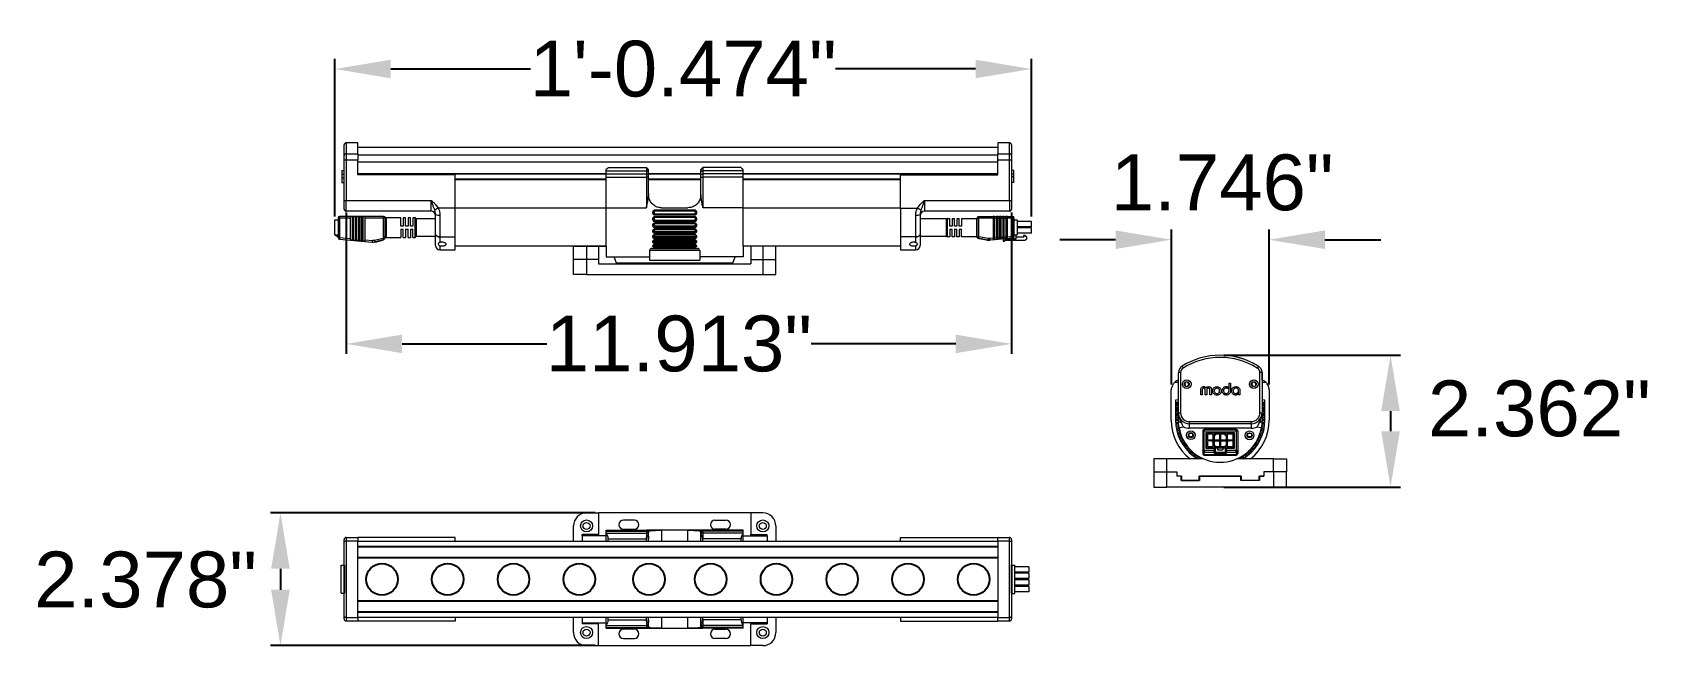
# Model space of a CAD drawing. Header units: inches. Extents: x -5.4 to 23.6, y 0 to 11.
import ezdxf

# ---------------------------------------------------------------- set-up
doc = ezdxf.new("R2010")
doc.units = ezdxf.units.IN
doc.header["$MEASUREMENT"] = 0
doc.layers.add('DIMENSIONS', color=253, linetype='Continuous')
doc.styles.get("Standard").update_dxf_attribs({"font": 'arial.ttf'})
doc.dimstyles.new('Big 1IN', dxfattribs={"dimtxt": 1, "dimasz": 1, "dimexe": 0.18, "dimexo": 0.0625, "dimgap": 0.09, "dimtad": 0, "dimtih": 1, "dimtoh": 1, "dimdec": 3, "dimzin": 0, "dimdsep": 46, "dimlunit": 3, "dimtxsty": 'Standard', "dimcen": 0.5, "dimadec": 0, "dimazin": 0, "dimtfac": 1, "dimtdec": 3, "dimtofl": 0, "dimtmove": 0, "dimatfit": 3, "dimfxl": 1, "dimtolj": 1, "dimtzin": 0, "dimarcsym": 0})

msp = doc.modelspace()

# ---------------------------------------------------------------- blocks, each defined once
blk = doc.blocks.new('*D5')
at = {"layer": 'Defpoints', "color": 0, "transparency": 16777216}
for p in [(12.518, 10.333), (0.044, 7.629), (12.518, 7.629)]:
    blk.add_point(p, dxfattribs=at)
at = {"layer": 'DIMENSIONS', "color": 0, "lineweight": -2, "transparency": 16777216}
for p, q in [((0.044, 7.691), (0.044, 10.513)), ((12.518, 7.691), (12.518, 10.513)), ((1.044, 10.333), (3.549, 10.333)), ((11.518, 10.333), (9.012, 10.333))]:
    blk.add_line(p, q, dxfattribs=at)
at = {"layer": 'DIMENSIONS', "color": 0, "transparency": 16777216}
for points in [[(1.044, 10.499), (1.044, 10.166), (0.044, 10.333)], [(11.518, 10.499), (11.518, 10.166), (12.518, 10.333)]]:
    blk.add_solid(points, dxfattribs=at)
at = {"layer": 'DIMENSIONS', "color": 0, "transparency": 16777216, "insert": (6.281, 10.333), "char_height": 1, "attachment_point": 5}
blk.add_mtext('\\A1;1\'-0.474"', dxfattribs=at)
blk = doc.blocks.new('*D6')
at = {"layer": 'Defpoints', "color": 0, "transparency": 16777216}
for p in [(0.248, 7.822), (12.162, 7.822), (0.248, 5.407)]:
    blk.add_point(p, dxfattribs=at)
at = {"layer": 'DIMENSIONS', "color": 0, "lineweight": -2, "transparency": 16777216}
for p, q in [((0.248, 7.759), (0.248, 5.227)), ((12.162, 7.759), (12.162, 5.227)), ((1.248, 5.407), (3.839, 5.407)), ((11.162, 5.407), (8.571, 5.407))]:
    blk.add_line(p, q, dxfattribs=at)
at = {"layer": 'DIMENSIONS', "color": 0, "transparency": 16777216}
for points in [[(1.248, 5.573), (1.248, 5.24), (0.248, 5.407)], [(11.162, 5.573), (11.162, 5.24), (12.162, 5.407)]]:
    blk.add_solid(points, dxfattribs=at)
at = {"layer": 'DIMENSIONS', "color": 0, "transparency": 16777216, "insert": (6.205, 5.407), "char_height": 1, "attachment_point": 5}
blk.add_mtext('\\A1;11.913"', dxfattribs=at)
blk = doc.blocks.new('*D7')
at = {"layer": 'Defpoints', "color": 0, "transparency": 16777216}
for p in [(15.9, 5.203), (15.899, 2.841), (18.949, 2.841)]:
    blk.add_point(p, dxfattribs=at)
at = {"layer": 'DIMENSIONS', "color": 0, "lineweight": -2, "transparency": 16777216}
for p, q in [((15.962, 5.203), (19.129, 5.203)), ((18.949, 4.203), (18.949, 3.841)), ((15.962, 2.841), (19.129, 2.841))]:
    blk.add_line(p, q, dxfattribs=at)
at = {"layer": 'DIMENSIONS', "color": 0, "transparency": 16777216}
for points in [[(18.782, 4.203), (19.116, 4.203), (18.949, 5.203)], [(18.782, 3.841), (19.116, 3.841), (18.949, 2.841)]]:
    blk.add_solid(points, dxfattribs=at)
at = {"layer": 'DIMENSIONS', "color": 0, "transparency": 16777216, "insert": (21.615, 4.244), "char_height": 1, "attachment_point": 5}
blk.add_mtext('\\A1;2.362"', dxfattribs=at)
blk = doc.blocks.new('*D8')
at = {"layer": 'Defpoints', "color": 0, "transparency": 16777216}
for p in [(16.773, 7.274), (15.026, 4.617), (16.773, 4.617)]:
    blk.add_point(p, dxfattribs=at)
at = {"layer": 'DIMENSIONS', "color": 0, "lineweight": -2, "transparency": 16777216}
for p, q in [((14.026, 7.274), (13.026, 7.274)), ((15.026, 4.679), (15.026, 7.454)), ((16.773, 4.679), (16.773, 7.454)), ((17.773, 7.274), (18.773, 7.274))]:
    blk.add_line(p, q, dxfattribs=at)
at = {"layer": 'DIMENSIONS', "color": 0, "transparency": 16777216}
for points in [[(14.026, 7.44), (14.026, 7.107), (15.026, 7.274)], [(17.773, 7.44), (17.773, 7.107), (16.773, 7.274)]]:
    blk.add_solid(points, dxfattribs=at)
at = {"layer": 'DIMENSIONS', "color": 0, "transparency": 16777216, "insert": (15.934, 8.294), "char_height": 1, "attachment_point": 5}
blk.add_mtext('\\A1;1.746"', dxfattribs=at)
blk = doc.blocks.new('*D9')
at = {"layer": 'Defpoints', "color": 0, "transparency": 16777216}
for p in [(4.765, 2.378), (-0.932, 0), (4.765, 0)]:
    blk.add_point(p, dxfattribs=at)
at = {"layer": 'DIMENSIONS', "color": 0, "lineweight": -2, "transparency": 16777216}
for p, q in [((4.702, 2.378), (-1.112, 2.378)), ((-0.932, 1.378), (-0.932, 1)), ((4.702, 0), (-1.112, 0))]:
    blk.add_line(p, q, dxfattribs=at)
at = {"layer": 'DIMENSIONS', "color": 0, "transparency": 16777216}
for points in [[(-1.098, 1.378), (-0.765, 1.378), (-0.932, 2.378)], [(-1.098, 1), (-0.765, 1), (-0.932, 0)]]:
    blk.add_solid(points, dxfattribs=at)
at = {"layer": 'DIMENSIONS', "color": 0, "transparency": 16777216, "insert": (-3.347, 1.178), "char_height": 1, "attachment_point": 5}
blk.add_mtext('\\A1;2.378"', dxfattribs=at)

# ---------------------------------------------------------------- dimensions: what is measured, and where the dimension line sits
at = {"layer": 'DIMENSIONS'}
for base, p1, p2, picture, middle in [((12.5181, 10.3328), (0.0438, 7.629), (12.5181, 7.629), '*D5', (6.281, 10.3328)), ((0.24829, 5.40663), (12.16175, 7.82191), (0.24829, 7.82191), '*D6', (6.20502, 5.40663))]:
    dim = msp.add_linear_dim(base=base, p1=p1, p2=p2, dimstyle='Big 1IN', dxfattribs=at)
    dim.commit()
    dim.dimension.update_dxf_attribs({"geometry": picture, "text_midpoint": middle})
dim = msp.add_linear_dim(base=(16.7726, 7.2736), p1=(15.0263, 4.6166), p2=(16.7726, 4.6166), dimstyle='Big 1IN', override={"dimtmove": 2}, dxfattribs=at)
dim.commit()
dim.dimension.update_dxf_attribs({"geometry": '*D8', "text_midpoint": (15.9337, 8.2942), "dimtype": 160})
for base, p1, p2, angle, picture, middle, dimtype in [((18.9489, 2.8407), (15.8997, 5.2032), (15.8994, 2.841), 269.99455, '*D7', (21.6155, 4.2439), 161), ((-0.9318, 0), (4.7646, 2.378), (4.7646, 0), 90, '*D9', (-3.3466, 1.1778), 160)]:
    dim = msp.add_linear_dim(base=base, p1=p1, p2=p2, angle=angle, dimstyle='Big 1IN', override={"dimtmove": 2}, dxfattribs=at)
    dim.commit()
    dim.dimension.update_dxf_attribs({"geometry": picture, "text_midpoint": middle, "dimtype": dimtype})

# ---------------------------------------------------------------- linework, layer by layer
at = {"color": 7, "linetype": 'Continuous', "lineweight": 15}
for p, q in [((0.4549, 9.0109), (0.2483, 9.0109)), ((0.4549, 8.8145), (0.4549, 9.0109)), ((12.1228, 9.0109), (11.9162, 9.0109)), ((11.9162, 9.0109), (11.9162, 8.8145)), ((0.2093, 8.7815), (0.2093, 8.9719)), ((0.2093, 8.6989), (0.2093, 8.7815)), ((0.2483, 8.8145), (0.2483, 8.6989)), ((0.2483, 8.8145), (0.4549, 8.8145)), ((11.9162, 8.9279), (0.4549, 8.9279)), ((0.4549, 8.8145), (0.4549, 8.6989)), ((11.9162, 8.7869), (0.4549, 8.7869)), ((11.9162, 8.8145), (12.1228, 8.8145)), ((11.9162, 8.6989), (11.9162, 8.8145)), ((12.1228, 8.6989), (12.1228, 8.8145)), ((12.1618, 8.9719), (12.1618, 8.7815)), ((12.1618, 8.7815), (12.1618, 8.6989)), ((0.1703, 8.5123), (0.1703, 8.4534)), ((0.1703, 8.5123), (0.2093, 8.5123)), ((0.1703, 8.4489), (0.2093, 8.4489)), ((0.2483, 8.6989), (0.2093, 8.6989)), ((0.2093, 7.9778), (0.2093, 8.6989)), ((0.2483, 8.6989), (0.2483, 7.9778)), ((0.4549, 8.6989), (0.2483, 8.6989)), ((0.4549, 8.4389), (0.4549, 8.6989)), ((4.9011, 8.4467), (0.4549, 8.4467)), ((2.1975, 8.4389), (0.4549, 8.4389)), ((2.1975, 7.8416), (2.1975, 8.4389)), ((4.9011, 8.51), (4.9011, 8.5295)), ((4.9011, 8.51), (5.6223, 8.51)), ((4.9011, 8.4525), (4.9011, 8.51)), ((4.9011, 8.4525), (5.6223, 8.4525)), ((4.9011, 8.394), (4.9011, 8.4525)), ((4.94, 8.5684), (5.6223, 8.5684)), ((5.6223, 8.5684), (5.6223, 8.51)), ((5.6223, 8.51), (5.6223, 8.4525)), ((5.6223, 8.4525), (5.6223, 8.394)), ((5.6612, 8.4905), (5.6612, 8.5295)), ((5.6612, 8.433), (5.6612, 8.4905)), ((6.5969, 8.4467), (5.6612, 8.4467)), ((5.6612, 8.394), (5.6612, 8.433)), ((6.5969, 8.4905), (6.5969, 8.5295)), ((6.5969, 8.433), (6.5969, 8.4905)), ((6.5969, 8.394), (6.5969, 8.433)), ((6.6358, 8.5684), (6.6358, 8.51)), ((7.3181, 8.5684), (6.6358, 8.5684)), ((6.6358, 8.51), (6.6358, 8.4525)), ((7.357, 8.51), (6.6358, 8.51)), ((6.6358, 8.4525), (6.6358, 8.394)), ((7.357, 8.4525), (6.6358, 8.4525)), ((7.357, 8.51), (7.357, 8.5295)), ((7.357, 8.4525), (7.357, 8.51)), ((7.357, 8.394), (7.357, 8.4525)), ((11.9162, 8.4467), (7.357, 8.4467)), ((10.1736, 7.8416), (10.1736, 8.4389)), ((10.1736, 8.4389), (11.9162, 8.4389)), ((12.1228, 8.6989), (11.9162, 8.6989)), ((11.9162, 8.4389), (11.9162, 8.6989)), ((12.1618, 8.6989), (12.1228, 8.6989)), ((12.1228, 7.9778), (12.1228, 8.6989)), ((12.1618, 8.6989), (12.1618, 7.9778)), ((12.2007, 8.5123), (12.1618, 8.5123)), ((12.2007, 8.4489), (12.1618, 8.4489)), ((12.2007, 8.4534), (12.2007, 8.5123)), ((0.1703, 8.3818), (0.2093, 8.3818)), ((0.1703, 8.3818), (0.1703, 8.2994)), ((0.1703, 8.2994), (0.2093, 8.2994)), ((0.1703, 8.2965), (0.2093, 8.2965)), ((2.1975, 8.3609), (4.9011, 8.3609)), ((4.9011, 8.394), (5.6223, 8.394)), ((4.9011, 7.8455), (4.9011, 8.394)), ((5.6612, 8.394), (5.6223, 8.394)), ((5.6223, 8.394), (5.6223, 7.8455)), ((5.6612, 8.1041), (5.6612, 8.394)), ((5.6612, 8.3609), (6.5969, 8.3609)), ((6.5969, 8.394), (6.6358, 8.394)), ((6.5969, 8.1041), (6.5969, 8.394)), ((7.357, 8.394), (6.6358, 8.394)), ((6.6358, 8.394), (6.6358, 7.8455)), ((7.357, 7.8455), (7.357, 8.394)), ((7.357, 8.3609), (10.1736, 8.3609)), ((12.2007, 8.4001), (12.1618, 8.4001)), ((12.2007, 8.2994), (12.1618, 8.2994)), ((12.2007, 8.2965), (12.1618, 8.2965)), ((12.2007, 8.2994), (12.2007, 8.4001)), ((0.2093, 7.9778), (0.2483, 7.9778)), ((0.2093, 7.8219), (0.2093, 7.9778)), ((0.2483, 7.7829), (0.2483, 7.9778)), ((0.2483, 7.9778), (1.7687, 7.9778)), ((1.7687, 7.7829), (1.7687, 7.9778)), ((1.8466, 7.9049), (1.8936, 7.8416)), ((2.1975, 7.8416), (1.8936, 7.8416)), ((2.1975, 7.3241), (2.1975, 7.8416)), ((4.9011, 7.1555), (4.9011, 7.8455)), ((4.9011, 7.8455), (5.6223, 7.8455)), ((5.6612, 8.1041), (5.6612, 8.0794)), ((5.8951, 7.8455), (6.3629, 7.8455)), ((6.5969, 8.0794), (6.5969, 8.1041)), ((7.357, 7.8455), (6.6358, 7.8455)), ((7.357, 7.1555), (7.357, 7.8455)), ((10.1736, 7.8416), (10.4775, 7.8416)), ((10.1736, 7.8416), (10.1736, 7.3241)), ((10.4775, 7.8416), (10.5244, 7.9049)), ((10.6024, 7.9778), (10.6024, 7.7829)), ((10.6024, 7.9778), (12.1228, 7.9778)), ((12.1228, 7.9778), (12.1618, 7.9778)), ((12.1228, 7.9778), (12.1228, 7.7829)), ((12.1618, 7.9778), (12.1618, 7.8219)), ((0.0438, 7.3587), (0.0438, 7.629)), ((0.0438, 7.629), (0.1001, 7.629)), ((0.1283, 7.6628), (0.1001, 7.6628)), ((0.1001, 7.6628), (0.1001, 7.3112)), ((0.1283, 7.6909), (0.1283, 7.6628)), ((0.9166, 7.6909), (0.1283, 7.6909)), ((0.1283, 7.6628), (0.1283, 7.3112)), ((0.1283, 7.6628), (0.3254, 7.6628)), ((1.7687, 7.7829), (0.2483, 7.7829)), ((0.3254, 7.6872), (0.3536, 7.6872)), ((0.3254, 7.6628), (0.3254, 7.6872)), ((0.3254, 7.294), (0.3254, 7.6628)), ((0.3536, 7.6872), (0.3536, 7.6628)), ((0.3817, 7.6628), (0.3536, 7.6628)), ((0.3536, 7.6628), (0.3536, 7.2915)), ((0.3817, 7.6872), (0.4099, 7.6872)), ((0.3817, 7.6628), (0.3817, 7.6872)), ((0.3817, 7.2891), (0.3817, 7.6628)), ((0.4099, 7.6872), (0.4099, 7.6628)), ((0.4381, 7.6628), (0.4099, 7.6628)), ((0.4099, 7.6628), (0.4099, 7.2866)), ((0.4381, 7.6872), (0.4662, 7.6872)), ((0.4381, 7.6628), (0.4381, 7.6872)), ((0.4381, 7.2841), (0.4381, 7.6628)), ((0.4662, 7.6872), (0.4662, 7.6628)), ((0.4944, 7.6628), (0.4662, 7.6628)), ((0.4662, 7.6628), (0.4662, 7.2817)), ((0.4944, 7.6872), (0.5225, 7.6872)), ((0.4944, 7.6628), (0.4944, 7.6872)), ((0.4944, 7.2792), (0.4944, 7.6628)), ((0.5225, 7.6872), (0.5225, 7.6628)), ((0.5507, 7.6628), (0.5225, 7.6628)), ((0.5225, 7.6628), (0.5225, 7.2768)), ((0.5507, 7.6872), (0.5789, 7.6872)), ((0.5507, 7.6628), (0.5507, 7.6872)), ((0.5507, 7.2743), (0.5507, 7.6628)), ((0.5789, 7.6872), (0.5789, 7.6628)), ((0.5789, 7.6628), (0.5789, 7.2718)), ((0.5789, 7.6628), (0.9166, 7.6628)), ((0.9166, 7.6628), (0.9166, 7.6909)), ((0.9166, 7.3178), (0.9166, 7.6628)), ((0.9447, 7.6628), (0.9166, 7.6628)), ((0.9447, 7.3178), (0.9447, 7.6628)), ((1.2263, 7.6677), (0.9544, 7.6677)), ((0.9588, 7.6501), (0.9588, 7.3305)), ((1.2263, 7.5185), (1.2263, 7.6677)), ((1.3108, 7.6677), (1.2685, 7.6677)), ((1.2685, 7.6677), (1.2685, 7.5185)), ((1.3108, 7.5185), (1.3108, 7.6677)), ((1.3953, 7.6677), (1.353, 7.6677)), ((1.353, 7.6677), (1.353, 7.5185)), ((1.3953, 7.5185), (1.3953, 7.6677)), ((1.4797, 7.6677), (1.4375, 7.6677)), ((1.4375, 7.6677), (1.4375, 7.5185)), ((1.4938, 7.6536), (1.4938, 7.327)), ((1.8466, 7.6465), (1.4938, 7.6465)), ((1.8466, 7.3744), (1.8466, 7.7268)), ((1.9246, 7.7135), (1.9246, 7.3241)), ((5.7392, 7.7499), (5.7392, 7.7694)), ((5.7392, 7.6348), (5.7392, 7.6539)), ((5.7587, 7.7711), (5.7587, 7.7521)), ((5.7587, 7.6581), (5.7587, 7.6396)), ((5.7587, 7.5485), (5.7587, 7.5307)), ((5.778, 7.79), (6.48, 7.79)), ((5.778, 7.6764), (6.48, 7.6764)), ((5.778, 7.5655), (6.48, 7.5655)), ((5.7781, 7.8087), (6.4799, 7.8087)), ((6.48, 7.7109), (5.7781, 7.7109)), ((5.7781, 7.6925), (6.4799, 7.6925)), ((6.48, 7.5969), (5.7781, 7.5969)), ((5.7781, 7.5791), (6.4799, 7.5791)), ((5.7782, 7.7357), (5.7782, 7.7332)), ((5.7782, 7.7357), (6.4799, 7.7357)), ((5.7782, 7.7332), (6.4799, 7.7332)), ((5.7782, 7.6262), (5.7782, 7.6212)), ((5.7782, 7.6262), (6.4799, 7.6262)), ((5.7782, 7.6212), (6.4799, 7.6212)), ((6.4799, 7.7357), (6.4799, 7.7332)), ((6.4799, 7.6262), (6.4799, 7.6212)), ((6.4994, 7.7521), (6.4994, 7.7711)), ((6.4994, 7.6396), (6.4994, 7.6581)), ((6.4994, 7.5307), (6.4994, 7.5485)), ((6.5189, 7.7695), (6.5189, 7.75)), ((6.5189, 7.654), (6.5189, 7.6349)), ((10.4465, 7.3241), (10.4465, 7.7135)), ((10.5244, 7.7268), (10.5244, 7.3744)), ((10.9981, 7.6465), (10.5244, 7.6465)), ((12.1228, 7.7829), (10.6024, 7.7829)), ((10.9981, 7.6397), (10.9981, 7.3413)), ((11.0122, 7.6538), (11.0544, 7.6538)), ((11.0544, 7.5186), (11.0544, 7.6538)), ((11.0966, 7.6538), (11.1388, 7.6538)), ((11.0966, 7.6538), (11.0966, 7.5186)), ((11.1388, 7.5186), (11.1388, 7.6538)), ((11.1811, 7.6538), (11.2233, 7.6538)), ((11.1811, 7.6538), (11.1811, 7.5186)), ((11.2233, 7.5186), (11.2233, 7.6538)), ((11.2655, 7.6538), (11.5332, 7.6538)), ((11.2655, 7.6538), (11.2655, 7.5186)), ((11.5329, 7.6489), (11.5329, 7.332)), ((11.547, 7.6626), (11.5752, 7.6626)), ((11.547, 7.3184), (11.547, 7.6626)), ((11.5752, 7.6626), (11.5752, 7.6907)), ((11.5752, 7.6907), (12.1803, 7.6907)), ((11.835, 7.6626), (11.5752, 7.6626)), ((11.5752, 7.3255), (11.5752, 7.6626)), ((11.835, 7.687), (11.835, 7.6626)), ((11.8631, 7.687), (11.835, 7.687)), ((11.835, 7.6626), (11.835, 7.2996)), ((11.8631, 7.302), (11.8631, 7.6626)), ((11.8631, 7.6626), (11.8913, 7.6626)), ((11.9194, 7.687), (11.8913, 7.687)), ((11.8913, 7.6626), (11.8913, 7.3045)), ((11.9194, 7.6626), (11.9476, 7.6626)), ((11.9194, 7.307), (11.9194, 7.6626)), ((11.9757, 7.687), (11.9476, 7.687)), ((11.9476, 7.6626), (11.9476, 7.3094)), ((11.9757, 7.6626), (12.0039, 7.6626)), ((11.9757, 7.3119), (11.9757, 7.6626)), ((12.032, 7.687), (12.0039, 7.687)), ((12.0039, 7.6626), (12.0039, 7.3143)), ((12.032, 7.6626), (12.0602, 7.6626)), ((12.032, 7.3168), (12.032, 7.6626)), ((12.0883, 7.687), (12.0602, 7.687)), ((12.0602, 7.6626), (12.0602, 7.3193)), ((12.0883, 7.6626), (12.0883, 7.687)), ((12.1803, 7.6626), (12.0883, 7.6626)), ((12.0883, 7.3217), (12.0883, 7.6626)), ((12.1803, 7.6907), (12.1803, 7.6626)), ((12.1803, 7.6626), (12.1803, 7.3298)), ((12.1803, 7.6626), (12.2084, 7.6626)), ((12.2084, 7.3298), (12.2084, 7.6626)), ((12.2084, 7.6288), (12.2647, 7.6288)), ((12.2647, 7.6288), (12.2647, 7.3614)), ((12.5181, 7.6021), (12.2647, 7.6021)), ((12.5181, 7.5064), (12.5181, 7.6021)), ((0.0438, 7.3587), (0.1001, 7.3587)), ((0.0438, 7.3587), (0.1001, 7.3282)), ((0.1001, 7.3112), (0.1283, 7.3112)), ((0.1258, 7.2832), (0.7122, 7.2319)), ((0.1283, 7.3112), (0.3254, 7.294)), ((0.3254, 7.2695), (0.3254, 7.294)), ((0.3536, 7.2671), (0.3254, 7.2695)), ((0.3536, 7.2915), (0.3536, 7.2671)), ((0.3536, 7.2915), (0.3817, 7.2891)), ((0.3817, 7.2646), (0.3817, 7.2891)), ((0.4099, 7.2621), (0.3817, 7.2646)), ((0.4099, 7.2866), (0.4099, 7.2621)), ((0.4099, 7.2866), (0.4381, 7.2841)), ((0.4381, 7.2597), (0.4381, 7.2841)), ((0.4662, 7.2572), (0.4381, 7.2597)), ((0.4662, 7.2817), (0.4662, 7.2572)), ((0.4662, 7.2817), (0.4944, 7.2792)), ((0.4944, 7.2547), (0.4944, 7.2792)), ((0.5225, 7.2523), (0.4944, 7.2547)), ((0.5225, 7.2768), (0.5225, 7.2523)), ((0.5225, 7.2768), (0.5507, 7.2743)), ((0.5507, 7.2498), (0.5507, 7.2743)), ((0.5789, 7.2718), (0.7146, 7.26)), ((0.5789, 7.2718), (0.5789, 7.2474)), ((0.7536, 7.2634), (0.9061, 7.3042)), ((0.7609, 7.2362), (0.9134, 7.277)), ((0.7888, 7.2349), (0.904, 7.2658)), ((0.904, 7.2658), (0.9019, 7.2739)), ((0.9056, 7.2662), (0.9034, 7.2744)), ((0.9447, 7.3178), (0.9166, 7.3178)), ((0.9555, 7.3129), (1.2263, 7.3129)), ((1.2685, 7.5185), (1.2263, 7.5185)), ((1.2263, 7.4621), (1.2685, 7.4621)), ((1.2263, 7.4621), (1.2263, 7.3129)), ((1.2685, 7.3129), (1.2685, 7.4621)), ((1.2685, 7.3129), (1.3108, 7.3129)), ((1.353, 7.5185), (1.3108, 7.5185)), ((1.3108, 7.4621), (1.353, 7.4621)), ((1.3108, 7.4621), (1.3108, 7.3129)), ((1.353, 7.3129), (1.353, 7.4621)), ((1.353, 7.3129), (1.3953, 7.3129)), ((1.4375, 7.5185), (1.3953, 7.5185)), ((1.3953, 7.4621), (1.4375, 7.4621)), ((1.3953, 7.4621), (1.3953, 7.3129)), ((1.4375, 7.3129), (1.4375, 7.4621)), ((1.4375, 7.3129), (1.4797, 7.3129)), ((1.4938, 7.3346), (1.8466, 7.3346)), ((1.8466, 7.1711), (1.8466, 7.3744)), ((1.9246, 7.3241), (2.1975, 7.3241)), ((1.9246, 7.3241), (1.9246, 7.2264)), ((2.1975, 7.0931), (2.1975, 7.3241)), ((5.7392, 7.5235), (5.7392, 7.5418)), ((5.7392, 7.4179), (5.7392, 7.4351)), ((5.7392, 7.3199), (5.7392, 7.3357)), ((5.7587, 7.4442), (5.7587, 7.4275)), ((5.7587, 7.347), (5.7587, 7.3316)), ((5.7587, 7.2587), (5.7587, 7.2449)), ((5.778, 7.4592), (6.48, 7.4592)), ((5.778, 7.3594), (6.48, 7.3594)), ((5.778, 7.2679), (6.48, 7.2679)), ((6.48, 7.4872), (5.7781, 7.4872)), ((5.7781, 7.4704), (6.4799, 7.4704)), ((6.48, 7.384), (5.7781, 7.384)), ((5.7781, 7.3683), (6.4799, 7.3683)), ((6.48, 7.2889), (5.7781, 7.2889)), ((5.7781, 7.2747), (6.4799, 7.2747)), ((5.7782, 7.5206), (5.7782, 7.5132)), ((5.7782, 7.5206), (6.4799, 7.5206)), ((5.7782, 7.5132), (6.4799, 7.5132)), ((5.7782, 7.4208), (5.7782, 7.4111)), ((5.7782, 7.4208), (6.4799, 7.4208)), ((5.7782, 7.4111), (6.4799, 7.4111)), ((5.7782, 7.3285), (6.4799, 7.3285)), ((5.7782, 7.3285), (5.7782, 7.3166)), ((5.7782, 7.3166), (6.4799, 7.3166)), ((6.4799, 7.5206), (6.4799, 7.5132)), ((6.4799, 7.4208), (6.4799, 7.4111)), ((6.4799, 7.3285), (6.4799, 7.3166)), ((6.4994, 7.4275), (6.4994, 7.4442)), ((6.4994, 7.3316), (6.4994, 7.347)), ((6.4994, 7.2449), (6.4994, 7.2587)), ((6.5189, 7.5419), (6.5189, 7.5236)), ((6.5189, 7.4352), (6.5189, 7.418)), ((6.5189, 7.3358), (6.5189, 7.32)), ((10.4465, 7.3241), (10.1736, 7.3241)), ((10.1736, 7.3241), (10.1736, 7.0931)), ((10.4465, 7.2264), (10.4465, 7.3241)), ((10.5244, 7.3744), (10.5244, 7.1711)), ((10.5244, 7.3346), (10.9981, 7.3346)), ((11.0544, 7.3272), (11.0122, 7.3272)), ((11.0966, 7.5186), (11.0544, 7.5186)), ((11.0544, 7.4623), (11.0544, 7.3272)), ((11.0544, 7.4623), (11.0966, 7.4623)), ((11.0966, 7.3272), (11.0966, 7.4623)), ((11.1388, 7.3272), (11.0966, 7.3272)), ((11.1811, 7.5186), (11.1388, 7.5186)), ((11.1388, 7.4623), (11.1388, 7.3272)), ((11.1388, 7.4623), (11.1811, 7.4623)), ((11.1811, 7.3272), (11.1811, 7.4623)), ((11.2233, 7.3272), (11.1811, 7.3272)), ((11.2655, 7.5186), (11.2233, 7.5186)), ((11.2233, 7.4623), (11.2233, 7.3272)), ((11.2233, 7.4623), (11.2655, 7.4623)), ((11.2655, 7.3272), (11.2655, 7.4623)), ((11.5333, 7.3272), (11.2655, 7.3272)), ((11.74, 7.2678), (11.5633, 7.299)), ((11.7449, 7.2955), (11.5752, 7.3255)), ((11.5775, 7.2879), (11.5789, 7.2962)), ((11.583, 7.2869), (11.5845, 7.2952)), ((11.7143, 7.2638), (11.583, 7.2869)), ((11.7143, 7.2638), (11.7157, 7.2721)), ((11.7218, 7.2625), (11.7233, 7.2708)), ((11.7229, 7.2623), (11.7244, 7.2706)), ((11.835, 7.2996), (11.7743, 7.2943)), ((12.1827, 7.3017), (11.7767, 7.2662)), ((11.835, 7.2996), (11.835, 7.2751)), ((11.835, 7.2751), (11.8631, 7.2776)), ((11.8913, 7.3045), (11.8631, 7.302)), ((11.8913, 7.28), (11.9194, 7.2825)), ((11.9476, 7.3094), (11.9194, 7.307)), ((11.9476, 7.285), (11.9757, 7.2874)), ((12.0039, 7.3143), (11.9757, 7.3119)), ((12.0039, 7.2899), (12.032, 7.2923)), ((12.0114, 7.2867), (12.0114, 7.2477)), ((12.0602, 7.3193), (12.032, 7.3168)), ((12.0359, 7.2477), (12.0581, 7.2908)), ((12.0437, 7.2629), (12.397, 7.2629)), ((12.0602, 7.2948), (12.0883, 7.2973)), ((12.0605, 7.291), (12.245, 7.291)), ((12.1803, 7.3298), (12.0883, 7.3217)), ((12.0883, 7.2973), (12.0883, 7.3217)), ((12.1803, 7.3298), (12.2084, 7.3298)), ((12.2084, 7.3614), (12.2647, 7.3614)), ((12.245, 7.291), (12.245, 7.3614)), ((12.383, 7.3192), (12.245, 7.3192)), ((12.5181, 7.5064), (12.2647, 7.5064)), ((12.5181, 7.4838), (12.2647, 7.4838)), ((12.5181, 7.3881), (12.2647, 7.3881)), ((12.3773, 7.3473), (12.383, 7.3192)), ((12.397, 7.3473), (12.3773, 7.3473)), ((12.4336, 7.3192), (12.397, 7.3473)), ((12.397, 7.2629), (12.4336, 7.291)), ((12.4336, 7.291), (12.4336, 7.3192)), ((12.5181, 7.3881), (12.5181, 7.4838)), ((0.5789, 7.2474), (0.5507, 7.2498)), ((0.769, 7.2296), (0.7668, 7.2377)), ((0.7721, 7.2304), (0.7699, 7.2386)), ((0.7721, 7.2304), (0.7888, 7.2349)), ((0.7888, 7.2349), (0.7866, 7.2431)), ((1.9246, 7.0931), (2.1975, 7.0931)), ((2.1975, 7.1633), (4.9011, 7.1633)), ((4.3163, 7.1553), (4.5502, 7.1553)), ((4.3163, 6.9216), (4.3163, 7.1553)), ((4.4722, 7.1555), (4.9011, 7.1555)), ((4.4722, 7.1555), (4.4722, 7.1553)), ((4.5502, 7.1553), (4.5502, 6.9216)), ((4.5502, 7.1553), (4.7646, 7.1553)), ((4.7646, 7.1553), (4.7646, 6.9216)), ((4.9011, 7.1555), (4.9011, 6.9684)), ((4.9011, 6.9684), (5.0472, 6.9684)), ((5.0862, 6.8514), (5.0472, 6.9684)), ((5.0472, 6.9684), (5.6807, 6.9684)), ((6.5774, 7.0775), (5.6807, 7.0775)), ((5.6807, 7.0775), (5.6807, 6.9099)), ((5.7197, 7.1165), (6.5384, 7.1165)), ((5.7392, 7.2312), (5.7392, 7.2453)), ((5.7392, 7.1534), (5.7392, 7.1656)), ((5.7587, 7.1807), (5.7587, 7.1689)), ((5.778, 7.1863), (6.48, 7.1863)), ((6.48, 7.2037), (5.7781, 7.2037)), ((5.7781, 7.1912), (6.4799, 7.1912)), ((6.48, 7.13), (5.7781, 7.13)), ((5.7781, 7.1194), (6.4799, 7.1194)), ((5.7782, 7.2454), (6.4799, 7.2454)), ((5.7782, 7.2454), (5.7782, 7.2316)), ((5.7782, 7.2316), (6.4799, 7.2316)), ((5.7782, 7.173), (6.4799, 7.173)), ((5.7782, 7.173), (5.7782, 7.1575)), ((5.7782, 7.1575), (6.4799, 7.1575)), ((6.4799, 7.2454), (6.4799, 7.2316)), ((6.4799, 7.173), (6.4799, 7.1575)), ((6.4994, 7.1689), (6.4994, 7.1807)), ((6.5189, 7.2454), (6.5189, 7.2313)), ((6.5189, 7.1657), (6.5189, 7.1535)), ((6.5774, 7.0775), (6.5774, 6.9099)), ((7.2108, 6.9684), (6.5774, 6.9684)), ((7.1719, 6.8514), (7.2108, 6.9684)), ((7.357, 6.9684), (7.2108, 6.9684)), ((7.357, 7.1633), (10.1736, 7.1633)), ((7.357, 7.1555), (7.357, 6.9684)), ((7.7859, 7.1555), (7.357, 7.1555)), ((7.4935, 7.1553), (7.4935, 6.9216)), ((7.7079, 7.1553), (7.4935, 7.1553)), ((7.7079, 7.1553), (7.7079, 6.9216)), ((7.9418, 7.1553), (7.7079, 7.1553)), ((7.7859, 7.1555), (7.7859, 7.1553)), ((7.9418, 6.9216), (7.9418, 7.1553)), ((10.1736, 7.0931), (10.4465, 7.0931)), ((12.0114, 7.2477), (12.0359, 7.2477)), ((4.5502, 6.9216), (4.3163, 6.9216)), ((4.3163, 6.6487), (4.3163, 6.9216)), ((4.7646, 6.9216), (4.5502, 6.9216)), ((4.5502, 6.9216), (4.5502, 6.6487)), ((4.7646, 6.9216), (4.7646, 6.8436)), ((4.7646, 6.8436), (7.4935, 6.8436)), ((5.0862, 6.8436), (5.0862, 6.8514)), ((7.1719, 6.8514), (5.0862, 6.8514)), ((5.6807, 6.9099), (6.5774, 6.9099)), ((7.1719, 6.8436), (7.1719, 6.8514)), ((7.4935, 6.9216), (7.7079, 6.9216)), ((7.4935, 6.9216), (7.4935, 6.8436)), ((7.7079, 6.9216), (7.9418, 6.9216)), ((7.7079, 6.9216), (7.7079, 6.6487)), ((7.9418, 6.6487), (7.9418, 6.9216)), ((4.5502, 6.6487), (4.3163, 6.6487)), ((4.5502, 6.6487), (7.7079, 6.6487)), ((7.7079, 6.6487), (7.9418, 6.6487)), ((15.215, 5.0068), (15.2357, 4.9738)), ((16.5838, 5.0068), (16.5631, 4.9738)), ((15.038, 4.6448), (15.0711, 4.7023)), ((15.0852, 4.7218), (15.1509, 4.7218)), ((15.1899, 4.8912), (15.1509, 4.8912)), ((15.1509, 4.1701), (15.1509, 4.8912)), ((15.1899, 4.8912), (15.1899, 4.1701)), ((15.3069, 4.6432), (15.3069, 4.6406)), ((16.0574, 4.7046), (16.0828, 4.7046)), ((16.0574, 4.5751), (16.0574, 4.7046)), ((16.0828, 4.7046), (16.0828, 4.5623)), ((16.492, 4.6432), (16.492, 4.6406)), ((16.6089, 4.1701), (16.6089, 4.8912)), ((16.6479, 4.8912), (16.6089, 4.8912)), ((16.6479, 4.8912), (16.6479, 4.1701)), ((16.6479, 4.7218), (16.7136, 4.7218)), ((16.648, 4.7588), (16.648, 4.8912)), ((16.7277, 4.7023), (16.7609, 4.6448)), ((15.0223, 4.0378), (15.0223, 4.5863)), ((15.1509, 4.4072), (15.1003, 4.4006)), ((15.1003, 4.4006), (15.1003, 4.0378)), ((15.1003, 4.3653), (15.1509, 4.3653)), ((15.5524, 4.4917), (15.5524, 4.5924)), ((15.5778, 4.4917), (15.5524, 4.4917)), ((15.5778, 4.5786), (15.5778, 4.4917)), ((15.6314, 4.4917), (15.6314, 4.5804)), ((15.6568, 4.4917), (15.6314, 4.4917)), ((15.6568, 4.5822), (15.6568, 4.4917)), ((15.716, 4.4917), (15.716, 4.5822)), ((15.7414, 4.4917), (15.716, 4.4917)), ((15.7414, 4.5924), (15.7414, 4.4917)), ((16.0468, 4.6301), (16.0468, 4.5999)), ((16.2161, 4.5375), (16.2161, 4.5039)), ((16.2267, 4.4917), (16.2267, 4.5744)), ((16.2521, 4.4917), (16.2267, 4.4917)), ((16.2521, 4.5741), (16.2521, 4.4917)), ((16.4998, 4.64), (16.492, 4.6407)), ((16.6986, 4.4006), (16.6479, 4.4072)), ((16.6479, 4.3653), (16.6986, 4.3653)), ((16.6986, 4.0378), (16.6986, 4.4006)), ((16.7766, 4.5863), (16.7766, 4.0378)), ((15.1003, 4.3399), (15.1509, 4.3399)), ((15.1509, 4.3166), (15.1003, 4.3166)), ((15.1509, 4.2912), (15.1003, 4.2912)), ((15.1003, 4.2678), (15.1509, 4.2678)), ((15.1003, 4.2425), (15.1509, 4.2425)), ((15.1509, 4.2191), (15.1003, 4.2191)), ((15.1509, 4.1938), (15.1003, 4.1938)), ((15.1003, 4.1704), (15.1509, 4.1704)), ((15.1003, 4.145), (15.1509, 4.145)), ((15.1509, 4.1216), (15.1003, 4.1216)), ((15.1509, 4.0963), (15.1003, 4.0963)), ((15.1509, 4.0749), (15.1003, 4.0749)), ((15.1509, 4.1701), (15.1899, 4.1701)), ((15.1509, 4.0339), (15.1509, 4.0972)), ((16.6089, 4.1701), (16.6479, 4.1701)), ((16.6479, 4.3399), (16.6986, 4.3399)), ((16.6986, 4.3166), (16.6479, 4.3166)), ((16.6986, 4.2912), (16.6479, 4.2912)), ((16.6479, 4.2678), (16.6986, 4.2678)), ((16.6479, 4.2425), (16.6986, 4.2425)), ((16.6986, 4.2191), (16.6479, 4.2191)), ((16.6986, 4.1938), (16.6479, 4.1938)), ((16.6479, 4.1704), (16.6986, 4.1704)), ((16.6479, 4.145), (16.6986, 4.145)), ((16.6986, 4.1216), (16.6479, 4.1216)), ((16.6479, 4.0972), (16.6479, 4.0339)), ((16.6986, 4.0963), (16.6479, 4.0963)), ((16.6986, 4.0749), (16.6479, 4.0749)), ((15.1003, 4.0495), (15.1509, 4.0495)), ((15.1514, 4.0261), (15.1003, 4.0261)), ((15.1011, 4.0008), (15.1527, 4.0008)), ((15.154, 3.977), (15.1031, 3.9703)), ((15.1443, 3.9502), (15.1057, 3.9451)), ((15.1087, 3.9219), (15.1474, 3.927)), ((15.1128, 3.8969), (15.1515, 3.902)), ((15.167, 3.8799), (15.1187, 3.867)), ((15.1622, 3.8524), (15.1245, 3.8423)), ((15.1306, 3.8197), (15.1683, 3.8298)), ((15.1379, 3.7954), (15.1756, 3.8055)), ((15.1443, 3.9502), (15.1555, 3.9517)), ((15.1588, 3.9285), (15.1474, 3.927)), ((15.1934, 3.7854), (15.1477, 3.7665)), ((15.1515, 3.902), (15.1624, 3.9034)), ((15.162, 3.9058), (15.2388, 3.9191)), ((15.1622, 3.8524), (15.1726, 3.8552)), ((15.1785, 3.8325), (15.1683, 3.8298)), ((15.1756, 3.8055), (15.1858, 3.8083)), ((15.3459, 4.0142), (16.453, 4.0142)), ((15.3459, 4.0142), (15.3459, 3.9752)), ((16.453, 3.9752), (15.3459, 3.9752)), ((15.3459, 3.9752), (15.3459, 3.8973)), ((15.8994, 3.8973), (15.3459, 3.8973)), ((15.5854, 3.8472), (15.5854, 3.4956)), ((15.5854, 3.8472), (15.6136, 3.8472)), ((15.6136, 3.8753), (15.6136, 3.8472)), ((16.1853, 3.8753), (15.6136, 3.8753)), ((15.6136, 3.4956), (15.6136, 3.8472)), ((15.6136, 3.8472), (16.1853, 3.8472)), ((15.6474, 3.8134), (15.6418, 3.8134)), ((15.6418, 3.8134), (15.6418, 3.5374)), ((15.6474, 3.8134), (15.6474, 3.543)), ((16.1515, 3.8134), (15.6474, 3.8134)), ((15.6699, 3.7908), (15.6699, 3.6852)), ((15.7741, 3.7908), (15.6699, 3.7908)), ((15.7741, 3.6852), (15.7741, 3.7908)), ((15.7882, 3.7908), (15.7882, 3.6852)), ((15.8924, 3.7908), (15.7882, 3.7908)), ((15.8924, 3.6852), (15.8924, 3.7908)), ((16.453, 3.8973), (15.8994, 3.8973)), ((15.9065, 3.7908), (15.9065, 3.6852)), ((16.0107, 3.7908), (15.9065, 3.7908)), ((16.0107, 3.6852), (16.0107, 3.7908)), ((16.1289, 3.7908), (16.0247, 3.7908)), ((16.0247, 3.7908), (16.0247, 3.6852)), ((16.1289, 3.6852), (16.1289, 3.7908)), ((16.1571, 3.8134), (16.1515, 3.8134)), ((16.1515, 3.543), (16.1515, 3.8134)), ((16.1571, 3.5374), (16.1571, 3.8134)), ((16.1853, 3.8472), (16.1853, 3.8753)), ((16.1853, 3.8472), (16.1853, 3.4956)), ((16.2134, 3.8472), (16.1853, 3.8472)), ((16.2134, 3.8472), (16.2134, 3.4956)), ((16.453, 3.9752), (16.453, 4.0142)), ((16.453, 3.9752), (16.453, 3.8973)), ((16.5601, 3.9191), (16.6369, 3.9058)), ((16.6511, 3.7665), (16.6055, 3.7854)), ((16.6131, 3.8083), (16.6233, 3.8055)), ((16.6306, 3.8298), (16.6203, 3.8325)), ((16.6233, 3.8055), (16.6609, 3.7954)), ((16.6263, 3.8552), (16.6367, 3.8524)), ((16.6306, 3.8298), (16.6683, 3.8197)), ((16.6801, 3.867), (16.6319, 3.8799)), ((16.6365, 3.9034), (16.6474, 3.902)), ((16.6743, 3.8423), (16.6367, 3.8524)), ((16.6515, 3.927), (16.6396, 3.9286)), ((16.6425, 3.9518), (16.6545, 3.9502)), ((16.6957, 3.9703), (16.6455, 3.9769)), ((16.6468, 4.0008), (16.6977, 4.0008)), ((16.6474, 3.902), (16.6861, 3.8969)), ((16.6985, 4.0261), (16.6476, 4.0261)), ((16.6479, 4.0495), (16.6985, 4.0495)), ((16.6515, 3.927), (16.6901, 3.9219)), ((16.6932, 3.9451), (16.6545, 3.9502)), ((15.1927, 3.7578), (15.1567, 3.7428)), ((15.1657, 3.7212), (15.2017, 3.7361)), ((15.1761, 3.6981), (15.2121, 3.713)), ((15.232, 3.6952), (15.1896, 3.6707)), ((15.1927, 3.7578), (15.2022, 3.7617)), ((15.2353, 3.6679), (15.2016, 3.6484)), ((15.2111, 3.74), (15.2017, 3.7361)), ((15.2121, 3.713), (15.2214, 3.7169)), ((15.2133, 3.6281), (15.247, 3.6476)), ((15.2266, 3.6066), (15.2604, 3.6261)), ((15.2353, 3.6679), (15.2438, 3.6728)), ((15.282, 3.6108), (15.2435, 3.5812)), ((15.2554, 3.6525), (15.247, 3.6476)), ((15.2893, 3.5844), (15.2584, 3.5607)), ((15.2604, 3.6261), (15.2687, 3.6309)), ((15.2726, 3.5421), (15.3035, 3.5658)), ((15.2886, 3.5225), (15.3196, 3.5462)), ((15.2893, 3.5844), (15.2967, 3.5901)), ((15.3109, 3.5715), (15.3035, 3.5658)), ((15.3428, 3.5335), (15.3088, 3.4995)), ((15.3196, 3.5462), (15.3269, 3.5518)), ((15.3537, 3.5086), (15.3261, 3.4811)), ((15.3427, 3.4645), (15.3702, 3.4921)), ((15.3537, 3.5086), (15.36, 3.515)), ((15.3765, 3.4984), (15.3702, 3.4921)), ((15.5858, 3.4909), (15.5854, 3.4956)), ((15.5854, 3.4956), (15.6136, 3.4956)), ((15.5854, 3.4956), (15.5854, 3.4784)), ((15.6136, 3.4956), (15.6136, 3.4675)), ((15.7896, 3.4956), (15.6136, 3.4956)), ((15.6418, 3.5374), (15.7896, 3.5374)), ((15.6474, 3.543), (15.8501, 3.543)), ((15.6474, 3.5374), (15.6474, 3.543)), ((15.6699, 3.6852), (15.7741, 3.6852)), ((15.7741, 3.6712), (15.6699, 3.6712)), ((15.6699, 3.6712), (15.6699, 3.5655)), ((15.6699, 3.5655), (15.7741, 3.5655)), ((15.7741, 3.5655), (15.7741, 3.6712)), ((15.7882, 3.6852), (15.8924, 3.6852)), ((15.8924, 3.6712), (15.7882, 3.6712)), ((15.7882, 3.6712), (15.7882, 3.5655)), ((15.7882, 3.5655), (15.8924, 3.5655)), ((15.7896, 3.5374), (15.7896, 3.4956)), ((15.8009, 3.5374), (15.7896, 3.5374)), ((15.7896, 3.4675), (15.7896, 3.4956)), ((15.7896, 3.4956), (15.8009, 3.4956)), ((15.8009, 3.4956), (15.8009, 3.5374)), ((15.8009, 3.5374), (15.8121, 3.5374)), ((15.8121, 3.4587), (15.8121, 3.5374)), ((15.8501, 3.5374), (15.8121, 3.5374)), ((15.8361, 3.5374), (15.8361, 3.543)), ((15.8501, 3.543), (15.9487, 3.543)), ((15.8501, 3.543), (15.8501, 3.5064)), ((15.8501, 3.5064), (15.9487, 3.5064)), ((15.8924, 3.5655), (15.8924, 3.6712)), ((15.9065, 3.6852), (16.0107, 3.6852)), ((16.0107, 3.6712), (15.9065, 3.6712)), ((15.9065, 3.6712), (15.9065, 3.5655)), ((15.9065, 3.5655), (16.0107, 3.5655)), ((15.9487, 3.543), (15.9487, 3.5064)), ((15.9487, 3.543), (16.1515, 3.543)), ((15.9867, 3.5374), (15.9487, 3.5374)), ((15.9628, 3.5374), (15.9628, 3.543)), ((15.9867, 3.5374), (15.9867, 3.4587)), ((15.9867, 3.5374), (15.998, 3.5374)), ((15.998, 3.5374), (15.998, 3.4956)), ((16.0093, 3.5374), (15.998, 3.5374)), ((16.0093, 3.4956), (15.998, 3.4956)), ((16.0093, 3.4956), (16.0093, 3.5374)), ((16.0093, 3.5374), (16.1571, 3.5374)), ((16.0093, 3.4956), (16.0093, 3.4675)), ((16.1853, 3.4956), (16.0093, 3.4956)), ((16.0107, 3.5655), (16.0107, 3.6712)), ((16.0247, 3.6852), (16.1289, 3.6852)), ((16.1289, 3.6712), (16.0247, 3.6712)), ((16.0247, 3.6712), (16.0247, 3.5655)), ((16.0247, 3.5655), (16.1289, 3.5655)), ((16.1289, 3.5655), (16.1289, 3.6712)), ((16.1515, 3.5374), (16.1515, 3.543)), ((16.1853, 3.4956), (16.2134, 3.4956)), ((16.1853, 3.4675), (16.1853, 3.4956)), ((16.2134, 3.4956), (16.2134, 3.4784)), ((16.4286, 3.4921), (16.4223, 3.4984)), ((16.4286, 3.4921), (16.4562, 3.4645)), ((16.4388, 3.515), (16.4452, 3.5086)), ((16.4727, 3.4811), (16.4452, 3.5086)), ((16.4901, 3.4995), (16.4561, 3.5335)), ((16.472, 3.5518), (16.4793, 3.5462)), ((16.4793, 3.5462), (16.5102, 3.5225)), ((16.4953, 3.5658), (16.488, 3.5715)), ((16.4953, 3.5658), (16.5263, 3.5421)), ((16.5021, 3.5901), (16.5096, 3.5844)), ((16.5405, 3.5607), (16.5096, 3.5844)), ((16.5553, 3.5812), (16.5168, 3.6108)), ((16.5302, 3.6309), (16.5385, 3.6261)), ((16.5385, 3.6261), (16.5723, 3.6066)), ((16.5518, 3.6476), (16.5434, 3.6525)), ((16.5518, 3.6476), (16.5856, 3.6281)), ((16.555, 3.6728), (16.5635, 3.6679)), ((16.5973, 3.6484), (16.5635, 3.6679)), ((16.6093, 3.6707), (16.5669, 3.6952)), ((16.5775, 3.7169), (16.5867, 3.713)), ((16.5867, 3.713), (16.6228, 3.6981)), ((16.5972, 3.7361), (16.5878, 3.74)), ((16.5967, 3.7617), (16.6061, 3.7578)), ((16.5972, 3.7361), (16.6332, 3.7212)), ((16.6422, 3.7428), (16.6061, 3.7578)), ((14.7104, 3.3476), (14.7104, 3.1139)), ((14.9443, 3.3476), (14.7104, 3.3476)), ((14.9443, 3.1139), (14.9443, 3.3476)), ((15.6007, 3.3476), (14.9443, 3.3476)), ((15.1198, 3.3478), (15.1198, 3.3476)), ((15.6003, 3.3478), (15.1198, 3.3478)), ((15.3611, 3.4471), (15.395, 3.481)), ((15.4131, 3.4649), (15.3841, 3.427)), ((15.3887, 3.4747), (15.3887, 3.4748)), ((15.4428, 3.3819), (15.4718, 3.4196)), ((15.4919, 3.4061), (15.4682, 3.365)), ((15.5134, 3.3926), (15.4898, 3.3516)), ((15.5146, 3.3478), (15.5295, 3.3737)), ((15.5337, 3.3809), (15.5295, 3.3737)), ((15.5438, 3.3478), (15.5519, 3.3617)), ((15.5519, 3.3617), (15.556, 3.3689)), ((15.5778, 3.3581), (15.5735, 3.3478)), ((15.5854, 3.4759), (15.5854, 3.4784)), ((15.5854, 3.4759), (15.5854, 3.4734)), ((15.5854, 3.471), (15.5854, 3.4685)), ((15.5854, 3.466), (15.5854, 3.4636)), ((15.5854, 3.4611), (15.5854, 3.4586)), ((15.5854, 3.4562), (15.5854, 3.4443)), ((15.5995, 3.4539), (15.5995, 3.4514)), ((15.5995, 3.4489), (15.5995, 3.4465)), ((15.5995, 3.444), (15.5995, 3.4416)), ((15.5995, 3.4391), (15.5995, 3.4366)), ((15.5995, 3.4342), (15.5995, 3.4317)), ((15.6136, 3.4675), (15.7896, 3.4675)), ((15.6136, 3.4162), (15.6136, 3.4675)), ((16.1853, 3.4162), (15.6136, 3.4162)), ((15.6136, 3.4157), (16.1853, 3.4157)), ((15.7896, 3.4675), (15.7896, 3.4494)), ((15.7925, 3.4139), (15.7925, 3.4157)), ((15.8009, 3.4607), (15.8009, 3.4788)), ((15.991, 3.4206), (15.8079, 3.4206)), ((15.8079, 3.4182), (15.991, 3.4182)), ((15.8121, 3.4587), (15.8121, 3.4475)), ((15.9867, 3.4587), (15.8121, 3.4587)), ((15.8121, 3.4475), (15.9867, 3.4475)), ((15.9769, 3.426), (15.822, 3.426)), ((15.822, 3.4236), (15.9769, 3.4236)), ((15.9628, 3.4314), (15.8361, 3.4314)), ((15.8361, 3.429), (15.9628, 3.429)), ((15.9487, 3.4368), (15.8501, 3.4368)), ((15.8501, 3.4344), (15.9487, 3.4344)), ((15.8614, 3.4148), (15.8614, 3.4157)), ((15.8614, 3.4148), (15.882, 3.4148)), ((15.9346, 3.4422), (15.8642, 3.4422)), ((15.8642, 3.4398), (15.9346, 3.4398)), ((15.882, 3.4148), (15.882, 3.4157)), ((15.9301, 3.4148), (15.9301, 3.4157)), ((15.9301, 3.4148), (15.9506, 3.4148)), ((15.9506, 3.4148), (15.9506, 3.4157)), ((15.9649, 3.4148), (15.9649, 3.4157)), ((15.9649, 3.4148), (16.0531, 3.4148)), ((15.998, 3.4788), (15.998, 3.4607)), ((16.0093, 3.4675), (16.1853, 3.4675)), ((16.0093, 3.4494), (16.0093, 3.4675)), ((16.0531, 3.4148), (16.0531, 3.4157)), ((16.1853, 3.4675), (16.1853, 3.4162)), ((16.8545, 3.3476), (16.1981, 3.3476)), ((16.6791, 3.3478), (16.1986, 3.3478)), ((16.1993, 3.4514), (16.1993, 3.4539)), ((16.1993, 3.4465), (16.1993, 3.4489)), ((16.1993, 3.4416), (16.1993, 3.444)), ((16.1993, 3.4366), (16.1993, 3.4391)), ((16.1993, 3.4317), (16.1993, 3.4342)), ((16.2134, 3.4784), (16.2134, 3.4759)), ((16.2134, 3.4759), (16.2134, 3.4734)), ((16.2134, 3.4734), (16.2134, 3.471)), ((16.2134, 3.471), (16.2134, 3.4685)), ((16.2134, 3.466), (16.2134, 3.4636)), ((16.2134, 3.4636), (16.2134, 3.4611)), ((16.2134, 3.4611), (16.2134, 3.4586)), ((16.2134, 3.4562), (16.2134, 3.4443)), ((16.2253, 3.3478), (16.2211, 3.3581)), ((16.2428, 3.369), (16.247, 3.3617)), ((16.247, 3.3617), (16.255, 3.3478)), ((16.2693, 3.3737), (16.2651, 3.381)), ((16.2693, 3.3737), (16.2843, 3.3478)), ((16.3091, 3.3516), (16.2854, 3.3926)), ((16.3307, 3.365), (16.3069, 3.4061)), ((16.3271, 3.4196), (16.356, 3.3819)), ((16.4148, 3.427), (16.3857, 3.4649)), ((16.4039, 3.481), (16.4377, 3.4471)), ((16.4101, 3.4748), (16.4101, 3.4747)), ((16.6791, 3.3478), (16.6791, 3.3476)), ((16.8545, 3.3476), (17.0884, 3.3476)), ((16.8545, 3.1139), (16.8545, 3.3476)), ((17.0884, 3.3476), (17.0884, 3.1139)), ((14.7104, 3.1139), (14.9443, 3.1139)), ((14.7104, 3.1139), (14.7104, 2.841)), ((14.9443, 3.1139), (15.1198, 3.1139)), ((14.9443, 2.841), (14.9443, 3.1139)), ((15.1198, 3.1139), (15.1198, 3.0359)), ((15.2075, 3.0359), (15.1198, 3.0359)), ((15.1977, 3.0359), (15.1198, 3.0359)), ((15.1977, 2.958), (15.1977, 3.0359)), ((15.2075, 3.0311), (15.1977, 3.0311)), ((15.5291, 2.958), (15.1977, 2.958)), ((15.2075, 3.0359), (15.2075, 2.958)), ((15.2075, 2.958), (15.5193, 2.958)), ((15.5193, 3.0359), (16.2795, 3.0359)), ((15.5193, 2.958), (15.5193, 3.0359)), ((16.2698, 3.0359), (15.5291, 3.0359)), ((15.5291, 3.0359), (15.5291, 2.958)), ((16.2698, 2.958), (16.2698, 3.0359)), ((16.6011, 2.958), (16.2698, 2.958)), ((16.2795, 2.958), (16.2795, 3.0359)), ((16.5914, 2.958), (16.2795, 2.958)), ((16.5914, 3.0359), (16.6791, 3.0359)), ((16.5914, 3.0359), (16.5914, 2.958)), ((16.6011, 3.0311), (16.5914, 3.0311)), ((16.6011, 3.0359), (16.6011, 2.958)), ((16.6791, 3.0359), (16.6011, 3.0359)), ((16.6791, 3.1139), (16.6791, 3.0359)), ((16.8545, 3.1139), (16.6791, 3.1139)), ((17.0884, 3.1139), (16.8545, 3.1139)), ((16.8545, 3.1139), (16.8545, 2.841)), ((17.0884, 2.841), (17.0884, 3.1139)), ((14.7104, 2.841), (14.9443, 2.841)), ((16.8545, 2.841), (14.9443, 2.841)), ((16.8545, 2.841), (17.0884, 2.841)), ((4.5502, 2.378), (4.7646, 2.378)), ((4.7646, 2.378), (4.7646, 1.9882)), ((7.4935, 2.378), (4.7646, 2.378)), ((7.4935, 2.378), (7.4935, 1.9882)), ((7.7079, 2.378), (7.4935, 2.378)), ((4.3163, 1.8712), (4.3163, 2.1441)), ((4.9011, 2.0661), (5.6223, 2.0661)), ((4.9011, 2.0505), (4.9011, 2.0661)), ((4.9011, 2.0505), (5.6223, 2.0505)), ((4.9011, 2.0173), (4.9011, 2.0505)), ((5.4078, 2.2486), (5.2129, 2.2486)), ((5.2129, 2.0849), (5.4078, 2.0849)), ((5.8951, 2.0661), (5.6223, 2.0661)), ((5.6223, 2.0661), (5.6223, 2.0505)), ((5.6223, 2.0505), (5.6223, 2.0173)), ((5.6612, 2.0344), (5.6612, 2.0272)), ((6.3629, 2.0661), (5.8951, 2.0661)), ((5.8951, 2.0661), (5.8951, 1.8712)), ((6.6358, 2.0661), (6.3629, 2.0661)), ((6.3629, 1.8712), (6.3629, 2.0661)), ((6.5969, 2.0272), (6.5969, 2.0344)), ((6.6358, 2.0661), (6.6358, 2.0505)), ((7.357, 2.0661), (6.6358, 2.0661)), ((6.6358, 2.0505), (6.6358, 2.0173)), ((7.357, 2.0505), (6.6358, 2.0505)), ((6.8502, 2.2486), (7.0452, 2.2486)), ((7.0452, 2.0849), (6.8502, 2.0849)), ((7.357, 2.0505), (7.357, 2.0661)), ((7.357, 2.0173), (7.357, 2.0505)), ((7.9418, 2.1441), (7.9418, 1.8712)), ((0.2093, 1.8528), (0.2093, 1.8986)), ((0.2093, 0.5253), (0.2093, 1.8528)), ((0.2483, 1.9375), (0.2483, 1.8734)), ((0.2483, 1.9375), (0.4549, 1.9375)), ((0.2483, 1.8734), (0.2483, 0.5047)), ((0.4549, 1.8734), (0.2483, 1.8734)), ((0.4549, 1.9375), (0.4549, 1.8734)), ((2.1975, 1.9375), (0.4549, 1.9375)), ((0.4549, 0.5047), (0.4549, 1.8734)), ((0.4549, 1.8712), (11.9162, 1.8712)), ((11.9162, 1.7738), (0.4549, 1.7738)), ((0.4549, 1.7737), (11.9162, 1.7737)), ((2.1975, 1.8712), (2.1975, 1.9375)), ((4.7646, 1.9882), (4.4722, 1.9882)), ((4.4722, 1.9687), (4.4722, 1.9882)), ((4.4722, 1.9687), (4.4722, 1.8712)), ((4.9011, 1.9687), (4.4722, 1.9687)), ((4.7646, 1.9687), (4.7646, 1.9882)), ((4.9011, 2.0032), (4.9011, 2.0173)), ((4.9011, 2.0173), (5.6223, 2.0173)), ((4.9011, 1.8712), (4.9011, 2.0032)), ((4.94, 1.916), (5.6223, 1.916)), ((4.94, 1.8712), (4.94, 1.916)), ((5.6223, 2.0173), (5.6223, 1.916)), ((5.6223, 1.8712), (5.6223, 1.916)), ((5.6612, 2.0167), (5.6612, 2.0272)), ((5.6612, 1.9835), (5.6612, 2.0167)), ((5.6612, 1.916), (5.6612, 1.9835)), ((5.6612, 1.8712), (5.6612, 1.916)), ((6.5969, 2.0167), (6.5969, 2.0272)), ((6.5969, 1.9835), (6.5969, 2.0167)), ((6.5969, 1.916), (6.5969, 1.9835)), ((6.5969, 1.8712), (6.5969, 1.916)), ((6.6358, 2.0173), (6.6358, 1.916)), ((7.357, 2.0173), (6.6358, 2.0173)), ((6.6358, 1.8712), (6.6358, 1.916)), ((7.3181, 1.916), (6.6358, 1.916)), ((7.3181, 1.8712), (7.3181, 1.916)), ((7.357, 2.0032), (7.357, 2.0173)), ((7.357, 1.8712), (7.357, 2.0032)), ((7.357, 1.9687), (7.7859, 1.9687)), ((7.4935, 1.9882), (7.7859, 1.9882)), ((7.4935, 1.9687), (7.4935, 1.9882)), ((7.7859, 1.9687), (7.7859, 1.9882)), ((7.7859, 1.9687), (7.7859, 1.8712)), ((10.1736, 1.8712), (10.1736, 1.9375)), ((10.1736, 1.9375), (11.9162, 1.9375)), ((11.9162, 1.9375), (12.1228, 1.9375)), ((11.9162, 1.8734), (11.9162, 1.9375)), ((12.1228, 1.8734), (11.9162, 1.8734)), ((11.9162, 1.8734), (11.9162, 0.5046)), ((12.1228, 1.8734), (12.1228, 1.9375)), ((12.1228, 0.5046), (12.1228, 1.8734)), ((12.1618, 1.8985), (12.1618, 1.8527)), ((12.1618, 1.8527), (12.1618, 0.5253)), ((0.153, 1.2383), (0.153, 1.4411)), ((0.153, 1.4411), (0.2093, 1.4411)), ((0.153, 1.1398), (0.153, 1.2383)), ((12.1618, 1.4424), (12.2181, 1.4424)), ((12.2181, 1.2003), (12.2181, 1.4424)), ((12.4714, 1.4142), (12.2181, 1.4142)), ((12.4714, 1.3185), (12.2181, 1.3185)), ((12.4714, 1.296), (12.2181, 1.296)), ((12.2181, 0.9357), (12.2181, 1.2003)), ((12.4714, 1.2003), (12.2181, 1.2003)), ((12.4714, 1.1777), (12.2181, 1.1777)), ((12.4714, 1.4142), (12.4714, 1.3185)), ((12.4714, 1.296), (12.4714, 1.2003)), ((12.4714, 1.1777), (12.4714, 1.082)), ((0.153, 0.937), (0.153, 1.1398)), ((0.153, 0.937), (0.2093, 0.937)), ((12.1618, 0.9357), (12.2181, 0.9357)), ((12.4714, 1.082), (12.2181, 1.082)), ((12.4714, 1.0595), (12.2181, 1.0595)), ((12.4714, 0.9638), (12.2181, 0.9638)), ((12.4714, 1.0595), (12.4714, 0.9638)), ((0.4549, 0.6043), (11.9162, 0.6043)), ((0.4549, 0.6042), (11.9162, 0.6042)), ((0.2093, 0.4796), (0.2093, 0.5253)), ((0.2483, 0.5047), (0.4549, 0.5047)), ((0.2483, 0.5047), (0.2483, 0.4406)), ((0.4549, 0.4406), (0.2483, 0.4406)), ((11.9162, 0.5068), (0.4549, 0.5068)), ((0.4549, 0.5047), (0.4549, 0.4406)), ((2.1975, 0.4406), (0.4549, 0.4406)), ((2.1975, 0.5068), (2.1975, 0.4406)), ((4.3163, 0.2339), (4.3163, 0.5068)), ((4.4722, 0.5068), (4.4722, 0.4093)), ((4.4722, 0.4093), (4.4722, 0.3898)), ((4.4722, 0.4093), (4.9011, 0.4093)), ((4.7646, 0.3898), (4.4722, 0.3898)), ((4.7646, 0.3898), (4.7646, 0.4093)), ((4.7646, 0), (4.7646, 0.3898)), ((4.9011, 0.3748), (4.9011, 0.5068)), ((4.9011, 0.3607), (4.9011, 0.3748)), ((4.9011, 0.3607), (5.6223, 0.3607)), ((4.9011, 0.3275), (4.9011, 0.3607)), ((4.9011, 0.3275), (5.6223, 0.3275)), ((4.9011, 0.3119), (4.9011, 0.3275)), ((4.9011, 0.3119), (5.6223, 0.3119)), ((4.94, 0.462), (4.94, 0.5068)), ((4.94, 0.462), (5.6223, 0.462)), ((5.4078, 0.2931), (5.2129, 0.2931)), ((5.6223, 0.462), (5.6223, 0.5068)), ((5.6223, 0.462), (5.6223, 0.3607)), ((5.6223, 0.3607), (5.6223, 0.3275)), ((5.6223, 0.3275), (5.6223, 0.3119)), ((5.6223, 0.3119), (5.8951, 0.3119)), ((5.6612, 0.462), (5.6612, 0.5068)), ((5.6612, 0.3945), (5.6612, 0.462)), ((5.6612, 0.3613), (5.6612, 0.3945)), ((5.6612, 0.3509), (5.6612, 0.3613)), ((5.6612, 0.3509), (5.6612, 0.3436)), ((5.8951, 0.5068), (5.8951, 0.3119)), ((5.8951, 0.3119), (6.3629, 0.3119)), ((6.3629, 0.3119), (6.3629, 0.5068)), ((6.3629, 0.3119), (6.6358, 0.3119)), ((6.5969, 0.462), (6.5969, 0.5068)), ((6.5969, 0.3945), (6.5969, 0.462)), ((6.5969, 0.3613), (6.5969, 0.3945)), ((6.5969, 0.3509), (6.5969, 0.3613)), ((6.5969, 0.3436), (6.5969, 0.3509)), ((6.6358, 0.462), (6.6358, 0.5068)), ((6.6358, 0.462), (6.6358, 0.3607)), ((7.3181, 0.462), (6.6358, 0.462)), ((7.357, 0.3607), (6.6358, 0.3607)), ((6.6358, 0.3607), (6.6358, 0.3275)), ((7.357, 0.3275), (6.6358, 0.3275)), ((6.6358, 0.3275), (6.6358, 0.3119)), ((7.357, 0.3119), (6.6358, 0.3119)), ((6.8502, 0.2931), (7.0452, 0.2931)), ((7.3181, 0.462), (7.3181, 0.5068)), ((7.357, 0.3748), (7.357, 0.5068)), ((7.7859, 0.4093), (7.357, 0.4093)), ((7.357, 0.3607), (7.357, 0.3748)), ((7.357, 0.3275), (7.357, 0.3607)), ((7.357, 0.3119), (7.357, 0.3275)), ((7.4935, 0.3898), (7.4935, 0.4093)), ((7.4935, 0), (7.4935, 0.3898)), ((7.4935, 0.3898), (7.7859, 0.3898)), ((7.7859, 0.5068), (7.7859, 0.4093)), ((7.7859, 0.4093), (7.7859, 0.3898)), ((7.9418, 0.5068), (7.9418, 0.2339)), ((10.1736, 0.5068), (10.1736, 0.4405)), ((10.1736, 0.4405), (11.9162, 0.4405)), ((11.9162, 0.5046), (12.1228, 0.5046)), ((11.9162, 0.4405), (11.9162, 0.5046)), ((12.1228, 0.4405), (11.9162, 0.4405)), ((12.1228, 0.4405), (12.1228, 0.5046)), ((12.1618, 0.5253), (12.1618, 0.4795)), ((5.2129, 0.1294), (5.4078, 0.1294)), ((7.0452, 0.1294), (6.8502, 0.1294)), ((4.5502, 0), (4.7646, 0)), ((4.7646, 0), (7.4935, 0)), ((7.7079, 0), (7.4935, 0))]:
    msp.add_line(p, q, dxfattribs=at)
at = {"color": 8, "linetype": 'Continuous', "lineweight": 15}
for p, q in [((0.2483, 9.0109), (0.2483, 8.8145)), ((12.1228, 8.8145), (12.1228, 9.0109)), ((11.9162, 8.7864), (0.4549, 8.7864)), ((11.9162, 8.6619), (0.4549, 8.6619)), ((0.4549, 8.4584), (4.9011, 8.4584)), ((5.6612, 8.4584), (6.5969, 8.4584)), ((7.357, 8.4584), (11.9162, 8.4584)), ((2.1975, 8.3648), (4.9011, 8.3648)), ((2.1975, 8.3531), (4.9011, 8.3531)), ((5.6612, 8.3648), (6.5969, 8.3648)), ((5.6612, 8.3531), (6.5969, 8.3531)), ((7.357, 8.3648), (10.1736, 8.3648)), ((7.357, 8.3531), (10.1736, 8.3531)), ((2.1975, 7.8455), (4.9011, 7.8455)), ((7.357, 7.8455), (10.1736, 7.8455)), ((1.4797, 7.3129), (1.4797, 7.6677)), ((11.0122, 7.3272), (11.0122, 7.6538)), ((1.9246, 7.1623), (1.9246, 7.0931)), ((10.4465, 7.0931), (10.4465, 7.1623)), ((15.6136, 3.4162), (15.6136, 3.4157)), ((15.8079, 3.4206), (15.8079, 3.4182)), ((15.822, 3.426), (15.822, 3.4236)), ((15.8361, 3.4314), (15.8361, 3.429)), ((15.8501, 3.4368), (15.8501, 3.4344)), ((15.8642, 3.4422), (15.8642, 3.4398)), ((15.9346, 3.4398), (15.9346, 3.4422)), ((15.9487, 3.4344), (15.9487, 3.4368)), ((15.9628, 3.429), (15.9628, 3.4314)), ((15.9769, 3.4236), (15.9769, 3.426)), ((15.991, 3.4182), (15.991, 3.4206)), ((16.1853, 3.4157), (16.1853, 3.4162)), ((0.4549, 1.7842), (11.9162, 1.7842)), ((0.4549, 1.7676), (11.9162, 1.7676)), ((0.4549, 0.6104), (11.9162, 0.6104)), ((11.9162, 0.5938), (0.4549, 0.5938))]:
    msp.add_line(p, q, dxfattribs=at)
for p, q in [((1.4938, 7.6462), (1.4938, 7.3344)), ((10.9981, 7.6464), (10.9981, 7.3346)), ((15.4157, 3.4016), (15.4447, 3.4394)), ((16.3877, 3.4051), (16.3524, 3.4381)), ((0.4549, 1.5789), (11.9162, 1.5789)), ((0.2093, 1.4411), (0.2093, 0.937)), ((12.1618, 1.4424), (12.1618, 0.9357)), ((11.9162, 0.7992), (0.4549, 0.7992))]:
    msp.add_line(p, q)
at = {"color": 7, "linetype": 'Continuous'}
msp.add_line((15.7361, 3.6747), (16.0628, 3.6747), dxfattribs=at)
at = {"color": 7, "linetype": 'Continuous', "lineweight": 15, "flags": 128}
for points in [[(4.94, 8.5684), (4.9375, 8.5659), (4.9299, 8.5583), (4.9175, 8.5459), (4.9011, 8.5295)], [(5.6612, 8.4905), (5.6605, 8.4943), (5.6583, 8.4979), (5.6547, 8.5013), (5.6498, 8.5043), (5.6439, 8.5067), (5.6372, 8.5085), (5.6299, 8.5096), (5.6223, 8.51)], [(5.6612, 8.433), (5.6605, 8.4368), (5.6583, 8.4405), (5.6547, 8.4439), (5.6498, 8.4468), (5.6439, 8.4492), (5.6372, 8.451), (5.6299, 8.4521), (5.6223, 8.4525)], [(6.5969, 8.4905), (6.5976, 8.4943), (6.5998, 8.4979), (6.6034, 8.5013), (6.6083, 8.5043), (6.6142, 8.5067), (6.6209, 8.5085), (6.6282, 8.5096), (6.6358, 8.51)], [(6.5969, 8.433), (6.5976, 8.4368), (6.5998, 8.4405), (6.6034, 8.4439), (6.6083, 8.4468), (6.6142, 8.4492), (6.6209, 8.451), (6.6282, 8.4521), (6.6358, 8.4525)], [(7.3181, 8.5684), (7.3206, 8.5659), (7.3282, 8.5583), (7.3406, 8.5459), (7.357, 8.5295)], [(1.8936, 7.8416), (1.8837, 7.836), (1.874, 7.8305), (1.8647, 7.8253), (1.8561, 7.8204), (1.8483, 7.8159), (1.8414, 7.812), (1.8356, 7.8088), (1.8311, 7.8062)], [(10.4775, 7.8416), (10.4874, 7.836), (10.4971, 7.8305), (10.5063, 7.8253), (10.515, 7.8204), (10.5228, 7.8159), (10.5297, 7.812), (10.5354, 7.8088), (10.5399, 7.8062)], [(0.1283, 7.3112), (0.1278, 7.3058), (0.1274, 7.3005), (0.1269, 7.2957), (0.1266, 7.2914), (0.1263, 7.2879), (0.126, 7.2853), (0.1259, 7.2837), (0.1258, 7.2832)], [(0.7146, 7.26), (0.7142, 7.2545), (0.7137, 7.2492), (0.7133, 7.2444), (0.7129, 7.2401), (0.7126, 7.2366), (0.7124, 7.234), (0.7122, 7.2324), (0.7122, 7.2319)], [(0.7609, 7.2362), (0.7608, 7.2367), (0.7603, 7.2382), (0.7597, 7.2407), (0.7588, 7.2441), (0.7577, 7.2482), (0.7564, 7.253), (0.755, 7.2581), (0.7536, 7.2634)], [(0.9061, 7.3042), (0.9075, 7.2989), (0.9089, 7.2938), (0.9102, 7.2891), (0.9113, 7.285), (0.9122, 7.2816), (0.9129, 7.2791), (0.9133, 7.2775), (0.9134, 7.277)], [(5.7587, 7.347), (5.7587, 7.347), (5.7587, 7.347), (5.7599, 7.3508), (5.7629, 7.3543), (5.7676, 7.3572), (5.7739, 7.3591), (5.7782, 7.3592)], [(11.7449, 7.2955), (11.744, 7.2901), (11.743, 7.2849), (11.7422, 7.2801), (11.7414, 7.2759), (11.7408, 7.2725), (11.7404, 7.2699), (11.7401, 7.2684), (11.74, 7.2678)], [(11.7767, 7.2662), (11.7767, 7.2668), (11.7765, 7.2684), (11.7763, 7.2709), (11.776, 7.2744), (11.7756, 7.2787), (11.7752, 7.2835), (11.7748, 7.2888), (11.7743, 7.2943)], [(12.1803, 7.3298), (12.1808, 7.3243), (12.1812, 7.3191), (12.1816, 7.3142), (12.182, 7.31), (12.1823, 7.3065), (12.1826, 7.3039), (12.1827, 7.3023), (12.1827, 7.3017)], [(15.2991, 4.64), (15.2819, 4.6434), (15.2681, 4.6524)], [(15.1509, 4.0339), (15.1518, 4.0283), (15.1543, 4.0228), (15.1583, 4.0176), (15.1639, 4.0127), (15.1709, 4.0082), (15.1791, 4.0043), (15.1884, 4.0011), (15.1985, 3.9985)], [(16.6479, 4.0339), (16.6471, 4.0283), (16.6446, 4.0228), (16.6405, 4.0176), (16.6349, 4.0127), (16.628, 4.0082), (16.6198, 4.0043), (16.6105, 4.0011), (16.6004, 3.9985)], [(16.2134, 3.4956), (16.2129, 3.4901), (16.2126, 3.489)], [(0.2483, 1.8734), (0.2407, 1.8731), (0.2334, 1.8719), (0.2266, 1.87), (0.2207, 1.8674), (0.2159, 1.8643), (0.2123, 1.8607), (0.2101, 1.8568), (0.2093, 1.8528)], [(12.1228, 1.8734), (12.1304, 1.873), (12.1377, 1.8718), (12.1444, 1.8699), (12.1503, 1.8673), (12.1552, 1.8642), (12.1588, 1.8606), (12.161, 1.8568), (12.1618, 1.8527)], [(0.2483, 0.5047), (0.2407, 0.5051), (0.2334, 0.5062), (0.2266, 0.5081), (0.2207, 0.5107), (0.2159, 0.5139), (0.2123, 0.5174), (0.2101, 0.5213), (0.2093, 0.5253)], [(12.1228, 0.5046), (12.1304, 0.505), (12.1377, 0.5062), (12.1444, 0.5081), (12.1503, 0.5107), (12.1552, 0.5138), (12.1588, 0.5174), (12.161, 0.5213), (12.1618, 0.5253)]]:
    msp.add_lwpolyline(points, dxfattribs=at)
at = {"color": 7, "linetype": 'Continuous', "lineweight": 15}
for centre, radius in [((15.299, 4.6848), 0.078), ((15.299, 4.6848), 0.0448), ((16.4998, 4.6848), 0.078), ((16.4998, 4.6848), 0.0448), ((15.3731, 3.7696), 0.078), ((15.3731, 3.7696), 0.0448), ((15.3731, 3.7735), 0.0351), ((16.4255, 3.768), 0.078), ((16.4255, 3.768), 0.0448), ((16.4257, 3.7735), 0.0351), ((4.5502, 2.1441), 0.1072), ((4.5502, 2.1441), 0.0624), ((7.7079, 2.1441), 0.1072), ((7.7079, 2.1441), 0.0624), ((4.5502, 0.2339), 0.1072), ((4.5502, 0.2339), 0.0624), ((7.7079, 0.2339), 0.1072), ((7.7079, 0.2339), 0.0624)]:
    msp.add_circle(centre, radius, dxfattribs=at)
for centre in [(0.8876, 1.1891), (2.0649, 1.1891), (3.2422, 1.1891), (4.4196, 1.1891), (5.669, 1.1891), (6.7742, 1.1891), (7.9515, 1.1891), (9.1288, 1.1891), (10.3061, 1.1891), (11.4834, 1.1891)]:
    msp.add_circle(centre, 0.2826)
for centre, radius, start, end in [((0.2483, 8.9719), 0.039, 90, 180), ((12.1228, 8.9719), 0.039, 0, 90), ((0.2455, 8.7783), 0.0364, 85.68104, 174.9051), ((12.1255, 8.7783), 0.0364, 5.0949, 94.31896), ((0.1283, 7.6628), 0.0282, 90, 180), ((0.2483, 7.8219), 0.039, 180, 270), ((0.9166, 7.6628), 0.0282, 0, 90), ((0.9543, 7.6818), 0.0141, 207.9264, 211.44317), ((0.9543, 7.6818), 0.0141, 211.44317, 270.30471), ((0.9581, 7.6635), 0.0134, 183.14566, 272.8331), ((1.4797, 7.6536), 0.0141, 0, 90), ((1.7687, 7.705), 0.078, 0, 90), ((1.9057, 7.8374), 0.1253, 241.88767, 278.68417), ((10.4654, 7.8374), 0.1253, 261.31566, 298.11257), ((10.6024, 7.705), 0.078, 90, 180), ((11.0122, 7.6397), 0.0141, 90, 180), ((11.5331, 7.6628), 0.0139, 269.15278, 359.12696), ((11.5752, 7.6626), 0.0282, 90, 180), ((12.1228, 7.8219), 0.039, 270, 0), ((12.1803, 7.6626), 0.0282, 0, 90), ((0.1283, 7.3112), 0.0282, 180, 265), ((0.9025, 7.3178), 0.0422, 285, 0), ((0.9581, 7.3171), 0.0134, 87.16695, 176.85434), ((1.4797, 7.327), 0.0141, 270, 0), ((11.0122, 7.3413), 0.0141, 180, 270), ((11.5331, 7.3182), 0.0139, 0.87302, 90.84719), ((11.7645, 7.4064), 0.1408, 260, 275), ((12.1803, 7.3298), 0.0282, 275, 0), ((0.7245, 7.3722), 0.1408, 265, 285), ((1.9246, 7.1711), 0.078, 180, 270), ((5.7197, 7.0775), 0.039, 90, 180), ((6.5384, 7.0775), 0.039, 0, 90), ((10.4465, 7.1711), 0.078, 270, 0), ((15.2874, 4.8912), 0.1364, 122.02078, 180), ((15.2874, 4.8912), 0.0975, 122.02078, 180), ((15.8994, 3.9125), 1.2908, 57.97922, 122.02078), ((15.8994, 3.9125), 1.2518, 57.97922, 122.02078), ((15.8995, 3.9125), 1.2908, 57.97922, 89.99232), ((16.5115, 4.8912), 0.0975, 0, 57.97922), ((16.5115, 4.8912), 0.1364, 0, 57.97922), ((16.5115, 4.8912), 0.1364, 0, 57.97922), ((15.1392, 4.5863), 0.117, 150, 180), ((15.1724, 4.6438), 0.117, 138.18969, 150), ((15.1724, 4.6438), 0.117, 100.55483, 138.18969), ((15.2991, 4.6858), 0.0351, 294.62432, 212.71857), ((15.2597, 4.6605), 0.0117, 316.02584, 32.71857), ((15.3186, 4.6432), 0.0117, 114.62432, 180), ((16.4998, 4.6858), 0.0351, 327.28143, 245.37568), ((16.4803, 4.6432), 0.0117, 0, 65.37568), ((16.5391, 4.6605), 0.0117, 147.28143, 224.32301), ((16.6264, 4.6438), 0.117, 41.81031, 79.39373), ((16.6264, 4.6438), 0.117, 30, 41.81031), ((16.6596, 4.5863), 0.117, 0, 30), ((15.3459, 4.1701), 0.1949, 180, 270), ((15.3459, 4.1701), 0.1559, 180, 270), ((16.453, 4.1701), 0.1559, 270, 0), ((16.453, 4.1701), 0.1949, 270, 0), ((15.8994, 4.0378), 0.8771, 180, 232.09487), ((15.8994, 4.0378), 0.7992, 179.16105, 180), ((15.8994, 4.0378), 0.7992, 180, 232.75424), ((15.8994, 4.0339), 0.7485, 189.85684, 223.73988), ((15.3459, 4.1701), 0.2729, 246.90228, 270), ((15.6136, 3.8472), 0.0282, 90, 180), ((15.8994, 3.6747), 0.1338, 119.72347, 146.26128), ((15.8994, 3.6747), 0.1338, 33.73872, 60.27653), ((16.1853, 3.8472), 0.0282, 0, 90), ((15.8994, 4.0378), 0.7992, 307.65861, 0), ((15.8994, 4.0339), 0.7485, 316.26012, 350.14316), ((15.8994, 4.0378), 0.8771, 308.12491, 0), ((16.453, 4.1701), 0.2729, 270, 293.09772), ((15.8994, 4.0378), 0.7992, 0, 0.83895), ((15.8994, 4.0339), 0.7485, 223.73988, 232.75061), ((15.8994, 3.6747), 0.1338, 181.50753, 200.47218), ((15.8994, 3.6747), 0.1338, 159.52782, 175.47151), ((15.8994, 3.6747), 0.1338, 213.73872, 234.66476), ((15.8994, 3.6747), 0.1338, 305.33524, 326.26128), ((15.8994, 3.6747), 0.1338, 4.52849, 20.47218), ((15.8994, 3.6747), 0.1338, 339.52782, 358.49247), ((15.8994, 4.0339), 0.7485, 307.24352, 316.26013), ((15.8994, 4.0378), 0.7992, 232.75424, 239.70217), ((15.8994, 4.0339), 0.7485, 232.75061, 307.24352), ((15.6135, 3.4444), 0.0281, 180.10944, 270.109), ((15.6136, 3.4439), 0.0282, 180, 270), ((15.7896, 3.4788), 0.0112, 269.89101, 359.8905), ((15.8044, 3.3793), 0.0415, 85.16638, 104.79567), ((15.8044, 3.4595), 0.0415, 255.20388, 274.83385), ((15.8185, 3.3847), 0.0415, 85.16636, 104.7957), ((15.8185, 3.4649), 0.0415, 255.20386, 274.83388), ((15.8326, 3.3901), 0.0415, 85.16636, 104.7957), ((15.8326, 3.4703), 0.0415, 255.20386, 274.83387), ((15.8467, 3.3955), 0.0415, 85.16638, 104.79567), ((15.8467, 3.4757), 0.0415, 255.20398, 274.83375), ((15.8607, 3.4009), 0.0415, 85.16602, 104.79603), ((15.8607, 3.4811), 0.0415, 255.2038, 274.83414), ((15.9381, 3.4009), 0.0415, 75.20397, 94.83398), ((15.9381, 3.4811), 0.0415, 265.16586, 284.7962), ((15.9522, 3.3955), 0.0415, 75.2043, 94.83364), ((15.9522, 3.4757), 0.0415, 265.16623, 284.79604), ((15.9663, 3.3901), 0.0415, 75.20432, 94.83362), ((15.9663, 3.4703), 0.0415, 265.16614, 284.79613), ((15.9804, 3.3847), 0.0415, 75.2043, 94.83364), ((15.9804, 3.4649), 0.0415, 265.16613, 284.79614), ((15.9944, 3.3793), 0.0415, 75.2043, 94.83364), ((15.9944, 3.4595), 0.0415, 265.16612, 284.79614), ((16.0092, 3.4788), 0.0112, 180.1095, 270.10899), ((16.1853, 3.4444), 0.0281, 269.89102, 359.89053), ((16.1853, 3.4439), 0.0282, 270, 0), ((15.8994, 4.0378), 0.7992, 300.29783, 307.65861), ((4.5502, 2.1441), 0.2339, 90, 180), ((7.7079, 2.1441), 0.2339, 0, 90), ((5.2129, 2.1668), 0.0819, 90, 270), ((5.4078, 2.1668), 0.0819, 270, 90), ((5.6223, 2.0272), 0.039, 0, 90), ((5.6247, 2.0139), 0.0367, 4.40195, 93.81126), ((6.6358, 2.0272), 0.039, 90, 180), ((6.6334, 2.0139), 0.0367, 86.18874, 175.59805), ((6.8502, 2.1668), 0.0819, 90, 270), ((7.0452, 2.1668), 0.0819, 270, 90), ((0.2483, 1.8986), 0.039, 90, 180), ((4.8231, 1.916), 0.117, 0, 48.18969), ((5.6247, 1.9807), 0.0367, 4.40195, 93.81126), ((6.6334, 1.9807), 0.0367, 86.18874, 175.59805), ((7.435, 1.916), 0.117, 131.81031, 180), ((12.1228, 1.8985), 0.039, 0, 90), ((0.2483, 0.4796), 0.039, 180, 270), ((4.8231, 0.462), 0.117, 311.81031, 0), ((5.2129, 0.2113), 0.0819, 90, 270), ((5.4078, 0.2113), 0.0819, 270, 90), ((5.6247, 0.3973), 0.0367, 266.18874, 355.59805), ((5.6247, 0.3641), 0.0367, 266.18874, 355.59805), ((5.6223, 0.3509), 0.039, 270, 0), ((6.6334, 0.3973), 0.0367, 184.40195, 273.81126), ((6.6334, 0.3641), 0.0367, 184.40195, 273.81126), ((6.6358, 0.3509), 0.039, 180, 270), ((6.8502, 0.2113), 0.0819, 90, 270), ((7.0452, 0.2113), 0.0819, 270, 90), ((7.435, 0.462), 0.117, 180, 228.18969), ((12.1228, 0.4795), 0.039, 270, 0), ((4.5502, 0.2339), 0.2339, 180, 270), ((7.7079, 0.2339), 0.2339, 270, 0)]:
    msp.add_arc(centre, radius, start, end, dxfattribs=at)
at = {"color": 8, "linetype": 'Continuous', "lineweight": 15}
for centre, start, end in [((15.6135, 3.4957), 189.68256, 270.09624), ((16.1853, 3.4957), 269.93379, 346.27909)]:
    msp.add_arc(centre, 0.0281, start, end, dxfattribs=at)
at = {"color": 7, "linetype": 'Continuous', "lineweight": 15}
for centre, major_axis, start_param, end_param in [((15.6136, 3.4784), (0, -0.0283), 4.712389, 5.7595865), ((15.6136, 3.4759), (0, -0.0283), 4.712389, 5.7595865), ((15.6136, 3.4734), (0, -0.0283), 4.712389, 5.7595865), ((15.6136, 3.471), (0, -0.0283), 4.712389, 5.7595865), ((15.6136, 3.4685), (0, -0.0283), 4.712389, 5.7595865), ((15.6136, 3.466), (0, -0.0283), 4.712389, 5.7595865), ((15.6136, 3.4636), (0, -0.0283), 4.712389, 5.7595865), ((15.6136, 3.4611), (0, -0.0283), 4.712389, 5.7595865), ((15.6136, 3.4586), (0, -0.0283), 4.712389, 5.7595865), ((15.6136, 3.4562), (0, -0.0283), 4.712389, 5.7595865), ((16.1853, 3.4784), (0, 0.0283), 3.6651914, 4.712389), ((16.1853, 3.4759), (0, 0.0283), 3.6651914, 4.712389), ((16.1853, 3.4734), (0, 0.0283), 3.6651914, 4.712389), ((16.1853, 3.471), (0, 0.0283), 3.6651914, 4.712389), ((16.1853, 3.4685), (0, 0.0283), 3.6651914, 4.712389), ((16.1853, 3.466), (0, 0.0283), 3.6651914, 4.712389), ((16.1853, 3.4636), (0, 0.0283), 3.6651914, 4.712389), ((16.1853, 3.4611), (0, 0.0283), 3.6651914, 4.712389), ((16.1853, 3.4586), (0, 0.0283), 3.6651914, 4.712389), ((16.1853, 3.4562), (0, 0.0283), 3.6651914, 4.712389)]:
    msp.add_ellipse(centre, major_axis=major_axis, ratio=0.9961947, start_param=start_param, end_param=end_param, dxfattribs=at)
for points, knots in [([(0.1703, 8.4489), (0.1703, 8.448), (0.1703, 8.4463), (0.1703, 8.4297), (0.1703, 8.4063), (0.1703, 8.3899), (0.1703, 8.3818)], [0, 0, 0, 0, 0.2803481, 0.559591, 0.7796483, 1, 1, 1, 1]), ([(5.6612, 8.5295), (5.6613, 8.5294), (5.6614, 8.5293), (5.6601, 8.5306), (5.6582, 8.5325), (5.6551, 8.5356), (5.6518, 8.5389), (5.648, 8.5427), (5.6436, 8.5471), (5.6379, 8.5528), (5.6311, 8.5597), (5.6246, 8.5661), (5.6224, 8.5684), (5.6223, 8.5684), (5.6223, 8.5684)], [0, 0, 0, 0, 0.2061085, 0.2783739, 0.3511644, 0.3923782, 0.4339032, 0.470873, 0.5083961, 0.5685956, 0.6580833, 0.7922701, 0.9758297, 1, 1, 1, 1]), ([(6.5969, 8.5295), (6.5968, 8.5294), (6.5966, 8.5293), (6.598, 8.5306), (6.5999, 8.5325), (6.603, 8.5356), (6.6063, 8.5389), (6.6101, 8.5427), (6.6145, 8.5471), (6.6202, 8.5528), (6.627, 8.5597), (6.6335, 8.5661), (6.6357, 8.5684), (6.6358, 8.5684), (6.6358, 8.5684)], [0, 0, 0, 0, 0.2061085, 0.2783739, 0.3511644, 0.3923783, 0.4339031, 0.4708729, 0.5083961, 0.5685956, 0.6580833, 0.7922701, 0.9758297, 1, 1, 1, 1]), ([(12.2007, 8.4001), (12.2007, 8.4076), (12.2007, 8.4225), (12.2007, 8.4387), (12.2007, 8.4476), (12.2007, 8.4485), (12.2007, 8.4489)], [0, 0, 0, 0, 0.2795716, 0.5588197, 0.779233, 1, 1, 1, 1]), ([(1.8311, 7.8062), (1.8246, 7.8238), (1.8115, 7.8591), (1.7938, 7.9059), (1.7798, 7.9458), (1.7724, 7.967), (1.7687, 7.9777), (1.7687, 7.9778)], [0, 0, 0, 0, 0.3222886, 0.6469735, 0.8210887, 0.9970221, 1, 1, 1, 1]), ([(1.7687, 7.9778), (1.7688, 7.9777), (1.7836, 7.9649), (1.8108, 7.9417), (1.8355, 7.9163), (1.8466, 7.9049)], [0, 0, 0, 0, 0.0046154, 0.5524709, 1, 1, 1, 1]), ([(1.8936, 7.8416), (1.9013, 7.8243), (1.9195, 7.7835), (1.9227, 7.7391), (1.9246, 7.7135)], [0, 0, 0, 0, 0.4224853, 1, 1, 1, 1]), ([(5.6223, 7.8455), (5.6223, 7.8459), (5.6278, 7.8717), (5.6358, 7.9098), (5.6477, 7.9727), (5.658, 8.0334), (5.6602, 8.0813), (5.6612, 8.1041)], [0, 0, 0, 0, 0.0044015, 0.2981119, 0.4383877, 0.7322201, 1, 1, 1, 1]), ([(5.8951, 7.8455), (5.8689, 7.8481), (5.8163, 7.8533), (5.7463, 7.8935), (5.6938, 7.9523), (5.6654, 8.0182), (5.6625, 8.0613), (5.6612, 8.0794)], [0, 0, 0, 0, 0.2129966, 0.42601, 0.6383482, 0.8481058, 1, 1, 1, 1]), ([(6.5969, 8.0794), (6.5945, 8.0539), (6.5897, 8.003), (6.5509, 7.9333), (6.4931, 7.8801), (6.4271, 7.8502), (6.3821, 7.8469), (6.3629, 7.8455)], [0, 0, 0, 0, 0.2125297, 0.4252715, 0.6341702, 0.8446083, 1, 1, 1, 1]), ([(6.6358, 7.8455), (6.6358, 7.8459), (6.6303, 7.8717), (6.6223, 7.9098), (6.6104, 7.9727), (6.6001, 8.0334), (6.5979, 8.0813), (6.5969, 8.1041)], [0, 0, 0, 0, 0.0044015, 0.2981119, 0.4383877, 0.7322201, 1, 1, 1, 1]), ([(10.4465, 7.7135), (10.4472, 7.7292), (10.4491, 7.7733), (10.4664, 7.8149), (10.4775, 7.8416)], [0, 0, 0, 0, 0.3557541, 1, 1, 1, 1]), ([(10.5244, 7.9049), (10.5356, 7.9163), (10.5603, 7.9417), (10.5874, 7.9649), (10.6023, 7.9777), (10.6024, 7.9778)], [0, 0, 0, 0, 0.4475302, 0.9953826, 1, 1, 1, 1]), ([(10.6024, 7.9778), (10.6023, 7.9777), (10.5986, 7.967), (10.5913, 7.9458), (10.5773, 7.9061), (10.5596, 7.8593), (10.5465, 7.824), (10.5399, 7.8062)], [0, 0, 0, 0, 0.0029779, 0.1789104, 0.3530247, 0.6743324, 1, 1, 1, 1]), ([(1.8466, 7.7268), (1.8455, 7.7415), (1.8436, 7.7681), (1.835, 7.7944), (1.8311, 7.8062)], [0, 0, 0, 0, 0.5517403, 1, 1, 1, 1]), ([(5.7392, 7.7694), (5.7396, 7.7739), (5.7403, 7.781), (5.7454, 7.7914), (5.7529, 7.8003), (5.7647, 7.8073), (5.7737, 7.8083), (5.7781, 7.8087)], [0, 0, 0, 0, 0.2190763, 0.3477476, 0.5647741, 0.7829643, 1, 1, 1, 1]), ([(5.7587, 7.7711), (5.7584, 7.7708), (5.7578, 7.7704), (5.7533, 7.7698), (5.7469, 7.7695), (5.7418, 7.7694), (5.7392, 7.7694)], [0, 0, 0, 0, 0.2499999, 0.5, 0.7499997, 1, 1, 1, 1]), ([(5.7587, 7.7521), (5.7585, 7.7519), (5.7581, 7.7514), (5.7553, 7.7508), (5.7517, 7.7504), (5.7481, 7.7502), (5.7439, 7.75), (5.7408, 7.7499), (5.7392, 7.7499)], [0, 0, 0, 0, 0.1963338, 0.427965, 0.5576293, 0.6961928, 0.8436523, 1, 1, 1, 1]), ([(5.7781, 7.7109), (5.7751, 7.7111), (5.7678, 7.7116), (5.7569, 7.7164), (5.7471, 7.7252), (5.7405, 7.7368), (5.7396, 7.7455), (5.7392, 7.7499)], [0, 0, 0, 0, 0.1439172, 0.3573037, 0.5703002, 0.7846567, 1, 1, 1, 1]), ([(5.7392, 7.6539), (5.7396, 7.6583), (5.7403, 7.6652), (5.7454, 7.6755), (5.7529, 7.6843), (5.7647, 7.6912), (5.7737, 7.6921), (5.7781, 7.6925)], [0, 0, 0, 0, 0.2190757, 0.3477482, 0.5647747, 0.7829643, 1, 1, 1, 1]), ([(5.7587, 7.6581), (5.7584, 7.6576), (5.7578, 7.6565), (5.7533, 7.6551), (5.7469, 7.6541), (5.7418, 7.6539), (5.7392, 7.6539)], [0, 0, 0, 0, 0.2499996, 0.4999996, 0.7499995, 1, 1, 1, 1]), ([(5.7587, 7.6396), (5.7585, 7.6391), (5.7581, 7.6381), (5.7553, 7.6368), (5.7517, 7.6359), (5.7481, 7.6354), (5.7439, 7.6349), (5.7408, 7.6349), (5.7392, 7.6348)], [0, 0, 0, 0, 0.1963334, 0.4279648, 0.557629, 0.6961929, 0.8436527, 1, 1, 1, 1]), ([(5.7781, 7.5969), (5.7751, 7.5971), (5.7678, 7.5976), (5.7569, 7.6022), (5.7471, 7.6107), (5.7405, 7.6221), (5.7396, 7.6306), (5.7392, 7.6348)], [0, 0, 0, 0, 0.143917, 0.3573035, 0.5703001, 0.784657, 1, 1, 1, 1]), ([(5.7392, 7.5418), (5.7396, 7.546), (5.7403, 7.5527), (5.7454, 7.5627), (5.7529, 7.5711), (5.7647, 7.5778), (5.7737, 7.5786), (5.7781, 7.5791)], [0, 0, 0, 0, 0.2190757, 0.3477477, 0.5647744, 0.7829644, 1, 1, 1, 1]), ([(5.7587, 7.5485), (5.7584, 7.5477), (5.7578, 7.5459), (5.7533, 7.5437), (5.7469, 7.5421), (5.7418, 7.5419), (5.7392, 7.5418)], [0, 0, 0, 0, 0.2499999, 0.500001, 0.7499995, 1, 1, 1, 1]), ([(5.7782, 7.7901), (5.7782, 7.7901), (5.7759, 7.7901), (5.7714, 7.7893), (5.7655, 7.786), (5.7612, 7.781), (5.7591, 7.7758), (5.7587, 7.7724), (5.7587, 7.7711), (5.7587, 7.7711)], [0, 0, 0, 0, 0.0000771, 0.2243044, 0.4450413, 0.6603213, 0.8718974, 0.9999227, 1, 1, 1, 1]), ([(5.7782, 7.7357), (5.7756, 7.736), (5.7706, 7.7366), (5.7641, 7.7408), (5.7605, 7.7459), (5.7589, 7.7506), (5.7588, 7.753), (5.7587, 7.7542)], [0, 0, 0, 0, 0.2548963, 0.506769, 0.7542987, 0.8768357, 1, 1, 1, 1]), ([(5.7587, 7.7521), (5.7587, 7.7521), (5.7587, 7.75), (5.7594, 7.7458), (5.7626, 7.7402), (5.7675, 7.7359), (5.773, 7.7336), (5.7767, 7.7332), (5.7782, 7.7332), (5.7782, 7.7332)], [0, 0, 0, 0, 0.0000777, 0.2103227, 0.4207659, 0.6331699, 0.8503968, 0.9999229, 1, 1, 1, 1]), ([(5.7782, 7.6768), (5.7782, 7.6768), (5.7759, 7.6768), (5.7714, 7.6761), (5.7655, 7.6728), (5.7612, 7.6679), (5.7591, 7.6627), (5.7587, 7.6594), (5.7587, 7.6581), (5.7587, 7.6581)], [0, 0, 0, 0, 0.0000771, 0.2243042, 0.445041, 0.6603193, 0.8718978, 0.9999211, 1, 1, 1, 1]), ([(5.7782, 7.6262), (5.7756, 7.6265), (5.7706, 7.627), (5.7641, 7.6312), (5.7605, 7.6362), (5.7589, 7.6407), (5.7588, 7.6431), (5.7587, 7.6443)], [0, 0, 0, 0, 0.254896, 0.5067682, 0.7542987, 0.8768347, 1, 1, 1, 1]), ([(5.7587, 7.6396), (5.7587, 7.6396), (5.7587, 7.6375), (5.7594, 7.6334), (5.7626, 7.628), (5.7675, 7.6238), (5.773, 7.6216), (5.7767, 7.6212), (5.7782, 7.6212), (5.7782, 7.6212)], [0, 0, 0, 0, 0.0000771, 0.2103231, 0.4207658, 0.6331697, 0.8503969, 0.9999229, 1, 1, 1, 1]), ([(5.7591, 7.5481), (5.759, 7.5496), (5.759, 7.5534), (5.7617, 7.558), (5.7666, 7.5627), (5.7748, 7.5659), (5.7813, 7.5657), (5.7853, 7.5655)], [0, 0, 0, 0, 0.1282037, 0.3240325, 0.5038225, 0.6944486, 1, 1, 1, 1]), ([(5.7782, 7.7901), (5.7782, 7.7901), (5.7782, 7.7903), (5.7782, 7.7929), (5.7782, 7.7963), (5.7781, 7.7998), (5.7781, 7.804), (5.7781, 7.8071), (5.7781, 7.8087)], [0, 0, 0, 0, 0.1989827, 0.4314835, 0.5609332, 0.6988399, 0.8451972, 1, 1, 1, 1]), ([(5.7781, 7.7109), (5.7781, 7.7122), (5.7781, 7.715), (5.7781, 7.7202), (5.7782, 7.7249), (5.7782, 7.7286), (5.7782, 7.7317), (5.7782, 7.7326), (5.7782, 7.7332)], [0, 0, 0, 0, 0.1307921, 0.2704487, 0.5000815, 0.6302999, 0.7572178, 1, 1, 1, 1]), ([(5.7782, 7.6768), (5.7782, 7.6766), (5.7782, 7.6761), (5.7782, 7.678), (5.7782, 7.6809), (5.7781, 7.684), (5.7781, 7.688), (5.7781, 7.691), (5.7781, 7.6925)], [0, 0, 0, 0, 0.1989814, 0.4314828, 0.560933, 0.6988393, 0.8451983, 1, 1, 1, 1]), ([(5.7781, 7.5969), (5.7781, 7.5983), (5.7781, 7.6009), (5.7781, 7.6061), (5.7782, 7.611), (5.7782, 7.6152), (5.7782, 7.6189), (5.7782, 7.6203), (5.7782, 7.6212)], [0, 0, 0, 0, 0.1380262, 0.2583325, 0.5000048, 0.630244, 0.7571823, 1, 1, 1, 1]), ([(5.7782, 7.5655), (5.7782, 7.5657), (5.7782, 7.5661), (5.7782, 7.5685), (5.7781, 7.5711), (5.7781, 7.5747), (5.7781, 7.5776), (5.7781, 7.5791)], [0, 0, 0, 0, 0.2892483, 0.4510855, 0.6234947, 0.8064682, 1, 1, 1, 1]), ([(6.4799, 7.8087), (6.4843, 7.8083), (6.4888, 7.8079), (6.4972, 7.8049), (6.5052, 7.8004), (6.5139, 7.7901), (6.5183, 7.7792), (6.5187, 7.7721), (6.5189, 7.7695)], [0, 0, 0, 0, 0.214033, 0.2186358, 0.4369091, 0.6540191, 0.8698699, 1, 1, 1, 1]), ([(6.4799, 7.7901), (6.4799, 7.7902), (6.4799, 7.7905), (6.4799, 7.7947), (6.4799, 7.801), (6.4799, 7.8061), (6.4799, 7.8087)], [0, 0, 0, 0, 0.2499991, 0.5000014, 0.7500016, 1, 1, 1, 1]), ([(6.4994, 7.7711), (6.4994, 7.7711), (6.4994, 7.7724), (6.499, 7.7758), (6.4969, 7.781), (6.4926, 7.786), (6.4867, 7.7893), (6.4822, 7.7901), (6.4799, 7.7901), (6.4799, 7.7901)], [0, 0, 0, 0, 0.0000773, 0.1281026, 0.3396782, 0.5549589, 0.7756957, 0.9999223, 1, 1, 1, 1]), ([(6.4799, 7.7357), (6.4824, 7.736), (6.4875, 7.7366), (6.494, 7.7408), (6.4976, 7.7459), (6.4992, 7.7506), (6.4993, 7.753), (6.4994, 7.7542)], [0, 0, 0, 0, 0.2548968, 0.5067691, 0.7542987, 0.8768357, 1, 1, 1, 1]), ([(6.4799, 7.7332), (6.4799, 7.7332), (6.4814, 7.7332), (6.4851, 7.7336), (6.4906, 7.7359), (6.4955, 7.7402), (6.4986, 7.7458), (6.4994, 7.75), (6.4994, 7.7521), (6.4994, 7.7521)], [0, 0, 0, 0, 0.0000777, 0.1496037, 0.3668311, 0.579234, 0.7896777, 0.9999223, 1, 1, 1, 1]), ([(6.48, 7.7109), (6.48, 7.7131), (6.48, 7.7176), (6.48, 7.7232), (6.48, 7.7272), (6.48, 7.73), (6.4799, 7.7323), (6.4799, 7.7329), (6.4799, 7.7332)], [0, 0, 0, 0, 0.2135298, 0.4359256, 0.5622647, 0.6983954, 0.8443102, 1, 1, 1, 1]), ([(6.4799, 7.6925), (6.4843, 7.6922), (6.4888, 7.6918), (6.4972, 7.6888), (6.5052, 7.6843), (6.5139, 7.6742), (6.5183, 7.6635), (6.5187, 7.6566), (6.5189, 7.654)], [0, 0, 0, 0, 0.214033, 0.2186358, 0.4369084, 0.6540184, 0.8698697, 1, 1, 1, 1]), ([(6.4799, 7.6768), (6.4799, 7.6766), (6.4799, 7.6762), (6.4799, 7.6795), (6.4799, 7.685), (6.4799, 7.69), (6.4799, 7.6925)], [0, 0, 0, 0, 0.2499983, 0.4999992, 0.7499983, 1, 1, 1, 1]), ([(6.4994, 7.6581), (6.4994, 7.6581), (6.4994, 7.6594), (6.499, 7.6627), (6.4969, 7.6679), (6.4926, 7.6728), (6.4867, 7.6761), (6.4822, 7.6768), (6.4799, 7.6768), (6.4799, 7.6768)], [0, 0, 0, 0, 0.0000789, 0.1281023, 0.3396802, 0.5549592, 0.7756959, 0.9999223, 1, 1, 1, 1]), ([(6.4799, 7.6262), (6.4824, 7.6265), (6.4875, 7.627), (6.494, 7.6312), (6.4976, 7.6362), (6.4992, 7.6407), (6.4993, 7.6431), (6.4994, 7.6443)], [0, 0, 0, 0, 0.2548966, 0.5067683, 0.7542987, 0.8768347, 1, 1, 1, 1]), ([(6.4799, 7.6212), (6.4799, 7.6212), (6.4814, 7.6212), (6.4851, 7.6216), (6.4906, 7.6238), (6.4955, 7.628), (6.4986, 7.6334), (6.4994, 7.6375), (6.4994, 7.6396), (6.4994, 7.6396)], [0, 0, 0, 0, 0.0000777, 0.1496036, 0.3668312, 0.5792341, 0.7896772, 0.9999229, 1, 1, 1, 1]), ([(6.48, 7.5969), (6.48, 7.5992), (6.48, 7.6038), (6.48, 7.6096), (6.48, 7.6138), (6.48, 7.6169), (6.4799, 7.6196), (6.4799, 7.6207), (6.4799, 7.6212)], [0, 0, 0, 0, 0.230792, 0.4420757, 0.5648374, 0.6987551, 0.843812, 1, 1, 1, 1]), ([(6.4799, 7.5791), (6.4843, 7.5787), (6.4888, 7.5783), (6.4972, 7.5755), (6.5052, 7.5711), (6.5139, 7.5614), (6.5183, 7.551), (6.5187, 7.5444), (6.5189, 7.5419)], [0, 0, 0, 0, 0.214033, 0.218636, 0.436909, 0.6540191, 0.8698692, 1, 1, 1, 1]), ([(6.4799, 7.5657), (6.4799, 7.5657), (6.4799, 7.5652), (6.4799, 7.5673), (6.4799, 7.5719), (6.4799, 7.5767), (6.4799, 7.5791)], [0, 0, 0, 0, 0.0527303, 0.3684875, 0.684243, 1, 1, 1, 1]), ([(6.4799, 7.5651), (6.4817, 7.5651), (6.486, 7.5652), (6.492, 7.5622), (6.4967, 7.5576), (6.4992, 7.553), (6.4991, 7.5492), (6.4991, 7.5476)], [0, 0, 0, 0, 0.17309, 0.39291, 0.6129309, 0.8411694, 1, 1, 1, 1]), ([(6.5189, 7.75), (6.5184, 7.7455), (6.5176, 7.7368), (6.5109, 7.7251), (6.5012, 7.7164), (6.4902, 7.7116), (6.483, 7.7111), (6.48, 7.7109)], [0, 0, 0, 0, 0.2184129, 0.4303087, 0.6430774, 0.8562364, 1, 1, 1, 1]), ([(6.5189, 7.6349), (6.5184, 7.6306), (6.5176, 7.622), (6.5109, 7.6107), (6.5012, 7.6022), (6.4902, 7.5976), (6.483, 7.5971), (6.48, 7.5969)], [0, 0, 0, 0, 0.2184133, 0.430309, 0.6430777, 0.8562366, 1, 1, 1, 1]), ([(6.5189, 7.7695), (6.5168, 7.7695), (6.5123, 7.7695), (6.5072, 7.7698), (6.5036, 7.7701), (6.5013, 7.7704), (6.4997, 7.7707), (6.4995, 7.7709), (6.4994, 7.7711)], [0, 0, 0, 0, 0.2039118, 0.4380685, 0.5671048, 0.7037778, 0.8480758, 1, 1, 1, 1]), ([(6.5189, 7.75), (6.5163, 7.75), (6.5112, 7.7501), (6.5047, 7.7506), (6.5003, 7.7513), (6.4997, 7.7518), (6.4994, 7.7521)], [0, 0, 0, 0, 0.2520803, 0.5027741, 0.7520795, 1, 1, 1, 1]), ([(6.5189, 7.654), (6.5168, 7.654), (6.5123, 7.6541), (6.5072, 7.6548), (6.5036, 7.6555), (6.5013, 7.6563), (6.4997, 7.6572), (6.4995, 7.6578), (6.4994, 7.6581)], [0, 0, 0, 0, 0.2039114, 0.4380687, 0.5671053, 0.7037757, 0.8480762, 1, 1, 1, 1]), ([(6.5189, 7.6349), (6.5163, 7.635), (6.5112, 7.6351), (6.5047, 7.6362), (6.5003, 7.6378), (6.4997, 7.639), (6.4994, 7.6396)], [0, 0, 0, 0, 0.2520799, 0.5027734, 0.7520787, 1, 1, 1, 1]), ([(6.5189, 7.5419), (6.5168, 7.542), (6.5123, 7.5421), (6.5072, 7.5431), (6.5036, 7.5444), (6.5013, 7.5456), (6.4997, 7.547), (6.4995, 7.548), (6.4994, 7.5485)], [0, 0, 0, 0, 0.2039116, 0.438068, 0.5671044, 0.7037748, 0.848075, 1, 1, 1, 1]), ([(10.5399, 7.8062), (10.5344, 7.7886), (10.5261, 7.7622), (10.5248, 7.7356), (10.5244, 7.7268)], [0, 0, 0, 0, 0.6679149, 1, 1, 1, 1]), ([(11.5333, 7.6538), (11.5335, 7.6538), (11.5348, 7.6537), (11.537, 7.6542), (11.5397, 7.6552), (11.5418, 7.6566), (11.5435, 7.6581), (11.5447, 7.6595), (11.5455, 7.6608), (11.546, 7.6618), (11.5462, 7.6624), (11.5463, 7.6626), (11.5464, 7.6628), (11.5465, 7.663), (11.5466, 7.6632), (11.5467, 7.6636), (11.5468, 7.6639), (11.5468, 7.6638), (11.5468, 7.6638)], [0, 0, 0, 0, 0.0197247, 0.1078069, 0.1869577, 0.2579342, 0.3206187, 0.3743181, 0.4178875, 0.4495367, 0.4645811, 0.4740319, 0.483999, 0.5002598, 0.5373101, 0.6281902, 0.8276265, 1, 1, 1, 1]), ([(11.5467, 7.6638), (11.5468, 7.6638), (11.5468, 7.6639), (11.5467, 7.6635), (11.5467, 7.6627), (11.5467, 7.6626)], [0, 0, 0, 0, 0.2590345, 0.9215644, 1, 1, 1, 1]), ([(11.5472, 7.6657), (11.5471, 7.6654), (11.5471, 7.6649), (11.5469, 7.6642), (11.5468, 7.6639), (11.5468, 7.6638)], [0, 0, 0, 0, 0.353934, 0.8787406, 1, 1, 1, 1]), ([(11.8631, 7.6626), (11.8631, 7.665), (11.8631, 7.67), (11.8631, 7.6768), (11.8631, 7.6828), (11.8631, 7.6856), (11.8631, 7.687)], [0, 0, 0, 0, 0.25, 0.4999998, 0.7499999, 1, 1, 1, 1]), ([(11.8913, 7.687), (11.8913, 7.6856), (11.8913, 7.6828), (11.8913, 7.6768), (11.8913, 7.67), (11.8913, 7.665), (11.8913, 7.6626)], [0, 0, 0, 0, 0.2500001, 0.5000002, 0.75, 1, 1, 1, 1]), ([(11.9194, 7.6626), (11.9194, 7.665), (11.9194, 7.67), (11.9194, 7.6768), (11.9194, 7.6828), (11.9194, 7.6856), (11.9194, 7.687)], [0, 0, 0, 0, 0.25, 0.4999998, 0.7499999, 1, 1, 1, 1]), ([(11.9476, 7.687), (11.9476, 7.6856), (11.9476, 7.6828), (11.9476, 7.6768), (11.9476, 7.67), (11.9476, 7.665), (11.9476, 7.6626)], [0, 0, 0, 0, 0.2500001, 0.5000002, 0.75, 1, 1, 1, 1]), ([(11.9757, 7.6626), (11.9757, 7.665), (11.9757, 7.67), (11.9757, 7.6768), (11.9757, 7.6828), (11.9757, 7.6856), (11.9757, 7.687)], [0, 0, 0, 0, 0.25, 0.4999998, 0.7499999, 1, 1, 1, 1]), ([(12.0039, 7.687), (12.0039, 7.6856), (12.0039, 7.6828), (12.0039, 7.6768), (12.0039, 7.67), (12.0039, 7.665), (12.0039, 7.6626)], [0, 0, 0, 0, 0.2500001, 0.5000002, 0.75, 1, 1, 1, 1]), ([(12.032, 7.6626), (12.032, 7.665), (12.032, 7.67), (12.032, 7.6768), (12.032, 7.6828), (12.032, 7.6856), (12.032, 7.687)], [0, 0, 0, 0, 0.25, 0.4999998, 0.7499999, 1, 1, 1, 1]), ([(12.0602, 7.687), (12.0602, 7.6856), (12.0602, 7.6828), (12.0602, 7.6768), (12.0602, 7.67), (12.0602, 7.665), (12.0602, 7.6626)], [0, 0, 0, 0, 0.2500001, 0.5000002, 0.75, 1, 1, 1, 1]), ([(0.7536, 7.2634), (0.7472, 7.2619), (0.7343, 7.2591), (0.7212, 7.2597), (0.7146, 7.26)], [0, 0, 0, 0, 0.5, 1, 1, 1, 1]), ([(0.9046, 7.2659), (0.9048, 7.266), (0.9055, 7.2662), (0.9056, 7.2662), (0.9056, 7.2662)], [0, 0, 0, 0, 0.2890188, 1, 1, 1, 1]), ([(0.9166, 7.3178), (0.9165, 7.3171), (0.9165, 7.3159), (0.9162, 7.3146), (0.916, 7.3139), (0.9159, 7.3136), (0.9159, 7.3134), (0.9158, 7.3133), (0.9158, 7.3133), (0.9158, 7.3133), (0.9158, 7.3133), (0.9158, 7.3133), (0.9158, 7.3133), (0.9158, 7.3133), (0.9158, 7.3133), (0.9154, 7.3118), (0.9138, 7.3091), (0.9105, 7.3058), (0.9076, 7.3048), (0.9061, 7.3042)], [0, 0, 0, 0, 0.1263342, 0.189564, 0.2212012, 0.2370266, 0.2449405, 0.2488982, 0.2508775, 0.2518667, 0.2523613, 0.252609, 0.2527323, 0.2527946, 0.2528254, 0.2528411, 0.5005165, 0.7496353, 1, 1, 1, 1]), ([(0.9428, 7.3048), (0.9428, 7.3048), (0.9428, 7.3048), (0.9428, 7.3049), (0.943, 7.3053), (0.9436, 7.3064), (0.9447, 7.308), (0.9466, 7.3099), (0.9491, 7.3115), (0.9522, 7.3127), (0.9544, 7.3128), (0.9555, 7.3129)], [0, 0, 0, 0, 0.0010484, 0.0111019, 0.0256812, 0.0855454, 0.243038, 0.3922961, 0.5833954, 0.7967108, 1, 1, 1, 1]), ([(1.8466, 7.3744), (1.8475, 7.3687), (1.8492, 7.3574), (1.8627, 7.3423), (1.8826, 7.3309), (1.9045, 7.325), (1.9189, 7.3244), (1.9246, 7.3241)], [0, 0, 0, 0, 0.2153555, 0.4307208, 0.6457879, 0.8603623, 1, 1, 1, 1]), ([(1.9246, 7.3241), (1.9158, 7.3247), (1.8983, 7.3258), (1.875, 7.3344), (1.8574, 7.3471), (1.848, 7.3613), (1.847, 7.3706), (1.8466, 7.3744)], [0, 0, 0, 0, 0.2140827, 0.4281586, 0.6424252, 0.8571344, 1, 1, 1, 1]), ([(5.7587, 7.5307), (5.7585, 7.53), (5.7581, 7.5284), (5.7553, 7.5265), (5.7517, 7.5252), (5.7481, 7.5243), (5.7439, 7.5237), (5.7408, 7.5236), (5.7392, 7.5235)], [0, 0, 0, 0, 0.1963349, 0.4279658, 0.5576288, 0.696193, 0.8436525, 1, 1, 1, 1]), ([(5.7781, 7.4872), (5.7751, 7.4874), (5.7678, 7.4879), (5.7569, 7.4923), (5.7471, 7.5005), (5.7405, 7.5113), (5.7396, 7.5194), (5.7392, 7.5235)], [0, 0, 0, 0, 0.143917, 0.3573038, 0.5703003, 0.7846562, 1, 1, 1, 1]), ([(5.7392, 7.4351), (5.7396, 7.4391), (5.7403, 7.4454), (5.7454, 7.4548), (5.7529, 7.4628), (5.7647, 7.4691), (5.7737, 7.4699), (5.7781, 7.4704)], [0, 0, 0, 0, 0.2190761, 0.3477482, 0.5647745, 0.7829646, 1, 1, 1, 1]), ([(5.7587, 7.4442), (5.7584, 7.443), (5.7578, 7.4406), (5.7533, 7.4376), (5.7469, 7.4355), (5.7418, 7.4352), (5.7392, 7.4351)], [0, 0, 0, 0, 0.2500001, 0.5000005, 0.7500001, 1, 1, 1, 1]), ([(5.7587, 7.4275), (5.7585, 7.4265), (5.7581, 7.4244), (5.7553, 7.4219), (5.7517, 7.4201), (5.7481, 7.4189), (5.7439, 7.4181), (5.7408, 7.418), (5.7392, 7.4179)], [0, 0, 0, 0, 0.1963333, 0.4279665, 0.557629, 0.696194, 0.8436528, 1, 1, 1, 1]), ([(5.7781, 7.384), (5.7751, 7.3842), (5.7678, 7.3846), (5.7569, 7.3887), (5.7471, 7.3963), (5.7405, 7.4064), (5.7396, 7.4141), (5.7392, 7.4179)], [0, 0, 0, 0, 0.143917, 0.3573038, 0.5703004, 0.7846569, 1, 1, 1, 1]), ([(5.7392, 7.3357), (5.7396, 7.3394), (5.7403, 7.3452), (5.7454, 7.3539), (5.7529, 7.3612), (5.7647, 7.3671), (5.7737, 7.3679), (5.7781, 7.3683)], [0, 0, 0, 0, 0.219076, 0.3477477, 0.5647744, 0.7829645, 1, 1, 1, 1]), ([(5.7587, 7.347), (5.7584, 7.3455), (5.7578, 7.3426), (5.7533, 7.3388), (5.7469, 7.3362), (5.7418, 7.3359), (5.7392, 7.3357)], [0, 0, 0, 0, 0.2499994, 0.499999, 0.7499992, 1, 1, 1, 1]), ([(5.7587, 7.3316), (5.7585, 7.3304), (5.7581, 7.3278), (5.7553, 7.3247), (5.7517, 7.3225), (5.7481, 7.3211), (5.7439, 7.3201), (5.7408, 7.32), (5.7392, 7.3199)], [0, 0, 0, 0, 0.1963348, 0.4279651, 0.5576284, 0.6961927, 0.8436527, 1, 1, 1, 1]), ([(5.7781, 7.2889), (5.7751, 7.2891), (5.7678, 7.2895), (5.7569, 7.2932), (5.7471, 7.3002), (5.7405, 7.3094), (5.7396, 7.3164), (5.7392, 7.3199)], [0, 0, 0, 0, 0.1439169, 0.3573036, 0.5702997, 0.7846562, 1, 1, 1, 1]), ([(5.7392, 7.2453), (5.7396, 7.2486), (5.7403, 7.2538), (5.7454, 7.2617), (5.7529, 7.2683), (5.7647, 7.2736), (5.7737, 7.2743), (5.7781, 7.2747)], [0, 0, 0, 0, 0.2190751, 0.3477477, 0.5647739, 0.7829642, 1, 1, 1, 1]), ([(5.7587, 7.2587), (5.7584, 7.2569), (5.7578, 7.2534), (5.7533, 7.249), (5.7469, 7.2459), (5.7418, 7.2455), (5.7392, 7.2453)], [0, 0, 0, 0, 0.2499991, 0.4999995, 0.7499995, 1, 1, 1, 1]), ([(5.7782, 7.5206), (5.7756, 7.5209), (5.7706, 7.5214), (5.7641, 7.5253), (5.7605, 7.5301), (5.7589, 7.5345), (5.7588, 7.5368), (5.7587, 7.5379)], [0, 0, 0, 0, 0.2548961, 0.5067674, 0.7542994, 0.8768348, 1, 1, 1, 1]), ([(5.7587, 7.5307), (5.7587, 7.5307), (5.7587, 7.5288), (5.7594, 7.5248), (5.7626, 7.5196), (5.7675, 7.5156), (5.773, 7.5136), (5.7767, 7.5132), (5.7782, 7.5132), (5.7782, 7.5132)], [0, 0, 0, 0, 0.0000778, 0.210322, 0.420765, 0.6331692, 0.8503965, 0.9999229, 1, 1, 1, 1]), ([(5.7587, 7.4442), (5.7587, 7.4442), (5.7587, 7.4442), (5.7587, 7.4468), (5.7595, 7.4489), (5.7632, 7.4542), (5.7687, 7.4575), (5.774, 7.4591), (5.7773, 7.4591), (5.7782, 7.4591)], [0, 0, 0, 0, 0.0000117, 0.0000244, 0.2823954, 0.5054914, 0.7076865, 0.9202051, 1, 1, 1, 1]), ([(5.7782, 7.4208), (5.7756, 7.4211), (5.7706, 7.4215), (5.7641, 7.4252), (5.7605, 7.4297), (5.7589, 7.4338), (5.7588, 7.4359), (5.7587, 7.437)], [0, 0, 0, 0, 0.2548961, 0.5067673, 0.7542966, 0.8768344, 1, 1, 1, 1]), ([(5.7587, 7.4275), (5.7587, 7.4275), (5.7587, 7.4256), (5.7594, 7.4219), (5.7626, 7.4171), (5.7675, 7.4133), (5.773, 7.4114), (5.7767, 7.4111), (5.7782, 7.4111), (5.7782, 7.4111)], [0, 0, 0, 0, 0.0000765, 0.2103218, 0.420765, 0.6331697, 0.8503967, 0.9999229, 1, 1, 1, 1]), ([(5.7782, 7.3285), (5.7756, 7.3287), (5.7706, 7.3292), (5.7641, 7.3325), (5.7605, 7.3366), (5.7589, 7.3404), (5.7588, 7.3423), (5.7587, 7.3433)], [0, 0, 0, 0, 0.2548964, 0.5067683, 0.7542981, 0.8768345, 1, 1, 1, 1]), ([(5.7587, 7.3316), (5.7587, 7.3316), (5.7587, 7.33), (5.7594, 7.3265), (5.7626, 7.3221), (5.7675, 7.3187), (5.773, 7.317), (5.7767, 7.3166), (5.7782, 7.3166), (5.7782, 7.3166)], [0, 0, 0, 0, 0.0000756, 0.2103223, 0.4207651, 0.6331698, 0.8503966, 0.9999229, 1, 1, 1, 1]), ([(5.7587, 7.2586), (5.7587, 7.2586), (5.7587, 7.2612), (5.7587, 7.2588), (5.7613, 7.2628), (5.7657, 7.2654), (5.7716, 7.2675), (5.776, 7.2677), (5.7782, 7.2678)], [0, 0, 0, 0, 0.0000161, 0.2933261, 0.4835525, 0.6541994, 0.834349, 1, 1, 1, 1]), ([(5.7782, 7.2454), (5.7756, 7.2456), (5.7706, 7.246), (5.7641, 7.249), (5.7605, 7.2526), (5.7589, 7.256), (5.7588, 7.2577), (5.7587, 7.2586)], [0, 0, 0, 0, 0.2548961, 0.5067681, 0.7542979, 0.8768346, 1, 1, 1, 1]), ([(5.7781, 7.4872), (5.7781, 7.4887), (5.7781, 7.4912), (5.7781, 7.4963), (5.7782, 7.5014), (5.7782, 7.506), (5.7782, 7.5101), (5.7782, 7.5119), (5.7782, 7.5132)], [0, 0, 0, 0, 0.1469547, 0.2549338, 0.4999704, 0.6302179, 0.7571647, 1, 1, 1, 1]), ([(5.7782, 7.4595), (5.7782, 7.4595), (5.7782, 7.4594), (5.7782, 7.4609), (5.7781, 7.4631), (5.7781, 7.4662), (5.7781, 7.469), (5.7781, 7.4704)], [0, 0, 0, 0, 0.2015784, 0.3833773, 0.5770527, 0.7825985, 1, 1, 1, 1]), ([(5.7781, 7.384), (5.7781, 7.3854), (5.7781, 7.3879), (5.7781, 7.393), (5.7782, 7.398), (5.7782, 7.4027), (5.7782, 7.4072), (5.7782, 7.4095), (5.7782, 7.4111)], [0, 0, 0, 0, 0.1513639, 0.2734423, 0.5000883, 0.6303067, 0.7572224, 1, 1, 1, 1]), ([(5.7782, 7.3597), (5.7782, 7.3596), (5.7782, 7.3593), (5.7782, 7.3602), (5.7781, 7.3618), (5.7781, 7.3645), (5.7781, 7.367), (5.7781, 7.3683)], [0, 0, 0, 0, 0.1001123, 0.3050167, 0.5233041, 0.7549699, 1, 1, 1, 1]), ([(5.7781, 7.2889), (5.7781, 7.2902), (5.7781, 7.2926), (5.7781, 7.2976), (5.7782, 7.3026), (5.7782, 7.3074), (5.7782, 7.3122), (5.7782, 7.3149), (5.7782, 7.3166)], [0, 0, 0, 0, 0.1538475, 0.2843842, 0.5001433, 0.6303467, 0.757248, 1, 1, 1, 1]), ([(5.7782, 7.2679), (5.7782, 7.268), (5.7782, 7.268), (5.7781, 7.2692), (5.7781, 7.2713), (5.7781, 7.2735), (5.7781, 7.2747)], [0, 0, 0, 0, 0.1967092, 0.4490122, 0.7167842, 1, 1, 1, 1]), ([(6.4799, 7.5206), (6.4824, 7.5209), (6.4875, 7.5214), (6.494, 7.5253), (6.4976, 7.5301), (6.4992, 7.5345), (6.4993, 7.5368), (6.4994, 7.5379)], [0, 0, 0, 0, 0.2548967, 0.5067674, 0.7542995, 0.8768348, 1, 1, 1, 1]), ([(6.4799, 7.5132), (6.4799, 7.5132), (6.4814, 7.5132), (6.4851, 7.5136), (6.4906, 7.5156), (6.4955, 7.5196), (6.4986, 7.5248), (6.4994, 7.5288), (6.4994, 7.5307), (6.4994, 7.5307)], [0, 0, 0, 0, 0.0000777, 0.149604, 0.3668317, 0.5792349, 0.7896783, 0.9999222, 1, 1, 1, 1]), ([(6.48, 7.4872), (6.48, 7.4897), (6.48, 7.4942), (6.48, 7.5015), (6.48, 7.507), (6.4799, 7.511), (6.4799, 7.5124), (6.4799, 7.5132)], [0, 0, 0, 0, 0.249391, 0.4513953, 0.6995404, 0.8433923, 1, 1, 1, 1]), ([(6.4799, 7.4704), (6.4843, 7.47), (6.4888, 7.4696), (6.4972, 7.4669), (6.5052, 7.4628), (6.5139, 7.4536), (6.5183, 7.4438), (6.5187, 7.4376), (6.5189, 7.4352)], [0, 0, 0, 0, 0.2140332, 0.218636, 0.4369091, 0.6540189, 0.8698696, 1, 1, 1, 1]), ([(6.4799, 7.4594), (6.4799, 7.4595), (6.4799, 7.4598), (6.4799, 7.4638), (6.4799, 7.4682), (6.4799, 7.4704)], [0, 0, 0, 0, 0.2944782, 0.6472384, 1, 1, 1, 1]), ([(6.4799, 7.4588), (6.4818, 7.4588), (6.4862, 7.4589), (6.492, 7.4561), (6.4966, 7.4522), (6.4987, 7.4484), (6.4993, 7.4459), (6.4994, 7.4447), (6.4994, 7.4443), (6.4994, 7.4442), (6.4994, 7.4442), (6.4994, 7.4442), (6.4994, 7.4442)], [0, 0, 0, 0, 0.1732026, 0.3813961, 0.589558, 0.8094931, 0.9312572, 0.9918977, 0.9982761, 0.9999373, 0.9999873, 1, 1, 1, 1]), ([(6.4799, 7.4208), (6.4824, 7.4211), (6.4875, 7.4215), (6.494, 7.4252), (6.4976, 7.4297), (6.4992, 7.4338), (6.4993, 7.4359), (6.4994, 7.437)], [0, 0, 0, 0, 0.2548966, 0.5067673, 0.7542966, 0.8768344, 1, 1, 1, 1]), ([(6.4799, 7.4111), (6.4799, 7.4111), (6.4814, 7.4111), (6.4851, 7.4114), (6.4906, 7.4133), (6.4955, 7.4171), (6.4986, 7.4219), (6.4994, 7.4256), (6.4994, 7.4275), (6.4994, 7.4275)], [0, 0, 0, 0, 0.0000777, 0.1496038, 0.3668312, 0.5792349, 0.7896785, 0.9999235, 1, 1, 1, 1]), ([(6.48, 7.384), (6.48, 7.3863), (6.48, 7.3907), (6.48, 7.3982), (6.48, 7.404), (6.4799, 7.4084), (6.4799, 7.4101), (6.4799, 7.4111)], [0, 0, 0, 0, 0.2478469, 0.4635167, 0.7016979, 0.8434782, 1, 1, 1, 1]), ([(6.4799, 7.3683), (6.4843, 7.368), (6.4888, 7.3676), (6.4972, 7.3651), (6.5052, 7.3613), (6.5139, 7.3527), (6.5183, 7.3437), (6.5187, 7.338), (6.5189, 7.3358)], [0, 0, 0, 0, 0.2140332, 0.2186361, 0.4369095, 0.6540198, 0.86987, 1, 1, 1, 1]), ([(6.4799, 7.3598), (6.4799, 7.3597), (6.4799, 7.3595), (6.4799, 7.3623), (6.4799, 7.3663), (6.4799, 7.3683)], [0, 0, 0, 0, 0.2182271, 0.6091117, 1, 1, 1, 1]), ([(6.4799, 7.3285), (6.4824, 7.3287), (6.4875, 7.3292), (6.494, 7.3325), (6.4976, 7.3366), (6.4992, 7.3404), (6.4993, 7.3423), (6.4994, 7.3433)], [0, 0, 0, 0, 0.254897, 0.5067683, 0.7542982, 0.8768345, 1, 1, 1, 1]), ([(6.4799, 7.3166), (6.4799, 7.3166), (6.4814, 7.3166), (6.4851, 7.317), (6.4906, 7.3187), (6.4955, 7.3221), (6.4986, 7.3265), (6.4994, 7.33), (6.4994, 7.3316), (6.4994, 7.3316)], [0, 0, 0, 0, 0.0000777, 0.1496039, 0.3668311, 0.5792347, 0.7896781, 0.9999244, 1, 1, 1, 1]), ([(6.48, 7.2889), (6.48, 7.2911), (6.48, 7.2953), (6.48, 7.3028), (6.48, 7.3088), (6.4799, 7.3135), (6.4799, 7.3156), (6.4799, 7.3166)], [0, 0, 0, 0, 0.2455756, 0.4803801, 0.7051755, 0.8439604, 1, 1, 1, 1]), ([(6.4799, 7.2747), (6.4843, 7.2744), (6.4888, 7.2741), (6.4972, 7.2718), (6.5052, 7.2683), (6.5139, 7.2606), (6.5183, 7.2525), (6.5187, 7.2474), (6.5189, 7.2454)], [0, 0, 0, 0, 0.2140332, 0.218636, 0.4369091, 0.6540187, 0.8698698, 1, 1, 1, 1]), ([(6.4799, 7.2681), (6.4799, 7.2681), (6.4799, 7.2675), (6.4799, 7.2695), (6.4799, 7.273), (6.4799, 7.2747)], [0, 0, 0, 0, 0.1011082, 0.5505543, 1, 1, 1, 1]), ([(6.4799, 7.2454), (6.4824, 7.2456), (6.4875, 7.246), (6.494, 7.249), (6.4976, 7.2526), (6.4992, 7.256), (6.4993, 7.2577), (6.4994, 7.2586)], [0, 0, 0, 0, 0.2548967, 0.5067681, 0.7542979, 0.8768346, 1, 1, 1, 1]), ([(6.5189, 7.5236), (6.5184, 7.5194), (6.5176, 7.5112), (6.5109, 7.5004), (6.5012, 7.4923), (6.4902, 7.4879), (6.483, 7.4874), (6.48, 7.4872)], [0, 0, 0, 0, 0.2184125, 0.4303078, 0.6430769, 0.8562365, 1, 1, 1, 1]), ([(6.5189, 7.418), (6.5184, 7.4141), (6.5176, 7.4064), (6.5109, 7.3963), (6.5012, 7.3887), (6.4902, 7.3846), (6.483, 7.3842), (6.48, 7.384)], [0, 0, 0, 0, 0.2184135, 0.4303087, 0.6430775, 0.8562367, 1, 1, 1, 1]), ([(6.5189, 7.32), (6.5184, 7.3164), (6.5176, 7.3094), (6.5109, 7.3001), (6.5012, 7.2932), (6.4902, 7.2895), (6.483, 7.2891), (6.48, 7.2889)], [0, 0, 0, 0, 0.2184127, 0.4303086, 0.6430771, 0.8562365, 1, 1, 1, 1]), ([(6.5189, 7.5236), (6.5163, 7.5237), (6.5112, 7.5239), (6.5047, 7.5256), (6.5003, 7.528), (6.4997, 7.5298), (6.4994, 7.5307)], [0, 0, 0, 0, 0.2520797, 0.5027734, 0.75208, 1, 1, 1, 1]), ([(6.5189, 7.4352), (6.5168, 7.4353), (6.5123, 7.4355), (6.5072, 7.4369), (6.5036, 7.4385), (6.5013, 7.4402), (6.4997, 7.4421), (6.4995, 7.4435), (6.4994, 7.4442)], [0, 0, 0, 0, 0.2039114, 0.438068, 0.5671041, 0.7037768, 0.8480746, 1, 1, 1, 1]), ([(6.5189, 7.418), (6.5163, 7.4181), (6.5112, 7.4184), (6.5047, 7.4207), (6.5003, 7.4238), (6.4997, 7.4263), (6.4994, 7.4275)], [0, 0, 0, 0, 0.25208, 0.5027723, 0.7520788, 1, 1, 1, 1]), ([(6.5189, 7.3358), (6.5168, 7.3359), (6.5123, 7.3361), (6.5072, 7.3379), (6.5036, 7.3399), (6.5013, 7.342), (6.4997, 7.3444), (6.4995, 7.3461), (6.4994, 7.347)], [0, 0, 0, 0, 0.2039115, 0.4380691, 0.5671052, 0.7037768, 0.8480773, 1, 1, 1, 1]), ([(6.5189, 7.32), (6.5163, 7.3201), (6.5112, 7.3205), (6.5047, 7.3232), (6.5003, 7.3271), (6.4997, 7.3301), (6.4994, 7.3316)], [0, 0, 0, 0, 0.2520799, 0.5027737, 0.7520793, 1, 1, 1, 1]), ([(6.5189, 7.2454), (6.5168, 7.2455), (6.5123, 7.2458), (6.5072, 7.2479), (6.5036, 7.2503), (6.5013, 7.2527), (6.4997, 7.2556), (6.4995, 7.2576), (6.4994, 7.2587)], [0, 0, 0, 0, 0.2039116, 0.4380686, 0.5671058, 0.703776, 0.8480766, 1, 1, 1, 1]), ([(10.4465, 7.3241), (10.4552, 7.3247), (10.4727, 7.3258), (10.4961, 7.3344), (10.5137, 7.3471), (10.5231, 7.3613), (10.5241, 7.3706), (10.5244, 7.3744)], [0, 0, 0, 0, 0.2140829, 0.4281569, 0.6424252, 0.8571349, 1, 1, 1, 1]), ([(10.5244, 7.3744), (10.5236, 7.3687), (10.5218, 7.3574), (10.5083, 7.3423), (10.4885, 7.3309), (10.4666, 7.325), (10.4522, 7.3244), (10.4465, 7.3241)], [0, 0, 0, 0, 0.2153554, 0.4307226, 0.6457897, 0.8603644, 1, 1, 1, 1]), ([(11.5469, 7.3162), (11.5469, 7.3162), (11.5469, 7.3162), (11.5469, 7.3165), (11.5467, 7.3172), (11.5464, 7.3181), (11.5459, 7.3194), (11.5449, 7.3211), (11.5433, 7.3231), (11.5411, 7.325), (11.5382, 7.3264), (11.5355, 7.3272), (11.5338, 7.3271), (11.5333, 7.3271)], [0, 0, 0, 0, 0.0669124, 0.2191346, 0.3328266, 0.4156488, 0.4910726, 0.5638316, 0.6460547, 0.7400688, 0.8430001, 0.9529246, 1, 1, 1, 1]), ([(11.5467, 7.319), (11.5467, 7.319), (11.5467, 7.3183), (11.5468, 7.3177), (11.5471, 7.3168), (11.5471, 7.316), (11.5472, 7.3158)], [0, 0, 0, 0, 0.0625212, 0.6646466, 0.9123857, 1, 1, 1, 1]), ([(11.5752, 7.3255), (11.5737, 7.3251), (11.5709, 7.3244), (11.5673, 7.3235), (11.5635, 7.3225), (11.5594, 7.3215), (11.555, 7.3204), (11.5515, 7.3195), (11.548, 7.3186), (11.5474, 7.3185), (11.547, 7.3184)], [0, 0, 0, 0, 0.1033301, 0.1879742, 0.2539181, 0.386253, 0.5056132, 0.6354595, 0.7611759, 1, 1, 1, 1]), ([(11.547, 7.3184), (11.5473, 7.3161), (11.5477, 7.3115), (11.5514, 7.3055), (11.5566, 7.3009), (11.5611, 7.2996), (11.5633, 7.299)], [0, 0, 0, 0, 0.2499999, 0.5, 0.75, 1, 1, 1, 1]), ([(11.5472, 7.3162), (11.5472, 7.316), (11.5473, 7.3148), (11.5472, 7.3153), (11.5472, 7.3158)], [0, 0, 0, 0, 0.1784805, 1, 1, 1, 1]), ([(11.5633, 7.299), (11.5635, 7.2993), (11.5637, 7.2999), (11.565, 7.3028), (11.566, 7.3049), (11.5667, 7.3066), (11.5676, 7.3085), (11.5685, 7.3106), (11.5695, 7.3128), (11.5708, 7.3158), (11.5727, 7.32), (11.5743, 7.3235), (11.5752, 7.3255)], [0, 0, 0, 0, 0.2387453, 0.3644372, 0.4289064, 0.4944404, 0.5525268, 0.6138706, 0.6784827, 0.7463726, 0.8521937, 1, 1, 1, 1]), ([(11.583, 7.2869), (11.5818, 7.2871), (11.5793, 7.2876), (11.5774, 7.2879), (11.5774, 7.2879), (11.5775, 7.2879)], [0, 0, 0, 0, 0.2787445, 0.5577419, 1, 1, 1, 1]), ([(11.7218, 7.2625), (11.7218, 7.2625), (11.7217, 7.2625), (11.72, 7.2628), (11.7171, 7.2633), (11.7152, 7.2636), (11.7143, 7.2638)], [0, 0, 0, 0, 0.2809078, 0.5595749, 0.7795427, 1, 1, 1, 1]), ([(11.7743, 7.2943), (11.7694, 7.294), (11.7595, 7.2935), (11.7498, 7.2948), (11.7449, 7.2955)], [0, 0, 0, 0, 0.4999995, 1, 1, 1, 1]), ([(11.8631, 7.2776), (11.8631, 7.279), (11.8631, 7.2816), (11.8631, 7.2871), (11.8631, 7.2938), (11.8631, 7.2991), (11.8631, 7.302)], [0, 0, 0, 0, 0.2531211, 0.4657757, 0.7034484, 1, 1, 1, 1]), ([(11.8913, 7.3045), (11.8913, 7.3016), (11.8913, 7.2963), (11.8913, 7.2896), (11.8913, 7.284), (11.8913, 7.2814), (11.8913, 7.28)], [0, 0, 0, 0, 0.2965253, 0.5342031, 0.7468658, 1, 1, 1, 1]), ([(11.9194, 7.2825), (11.9194, 7.2839), (11.9194, 7.2865), (11.9194, 7.2921), (11.9194, 7.2988), (11.9194, 7.304), (11.9194, 7.307)], [0, 0, 0, 0, 0.2531213, 0.4657758, 0.7034484, 1, 1, 1, 1]), ([(11.9476, 7.3094), (11.9476, 7.3065), (11.9476, 7.3012), (11.9476, 7.2945), (11.9476, 7.289), (11.9476, 7.2864), (11.9476, 7.285)], [0, 0, 0, 0, 0.2965253, 0.5342031, 0.7468658, 1, 1, 1, 1]), ([(11.9757, 7.2874), (11.9757, 7.2888), (11.9757, 7.2914), (11.9757, 7.297), (11.9757, 7.3037), (11.9757, 7.309), (11.9757, 7.3119)], [0, 0, 0, 0, 0.2531212, 0.4657758, 0.7034485, 1, 1, 1, 1]), ([(12.0039, 7.3143), (12.0039, 7.3114), (12.0039, 7.3061), (12.0039, 7.2994), (12.0039, 7.2939), (12.0039, 7.2913), (12.0039, 7.2899)], [0, 0, 0, 0, 0.2965253, 0.5342031, 0.7468658, 1, 1, 1, 1]), ([(12.032, 7.2923), (12.032, 7.2938), (12.032, 7.2964), (12.032, 7.3019), (12.032, 7.3086), (12.032, 7.3139), (12.032, 7.3168)], [0, 0, 0, 0, 0.2531212, 0.4657758, 0.7034485, 1, 1, 1, 1]), ([(12.0602, 7.3193), (12.0602, 7.3163), (12.0602, 7.3111), (12.0602, 7.3044), (12.0602, 7.2988), (12.0602, 7.2962), (12.0602, 7.2948)], [0, 0, 0, 0, 0.2965253, 0.5342031, 0.7468658, 1, 1, 1, 1]), ([(0.769, 7.2296), (0.7691, 7.2296), (0.7692, 7.2296), (0.771, 7.2301), (0.7716, 7.2303)], [0, 0, 0, 0, 0.6506444, 1, 1, 1, 1]), ([(1.9246, 7.2264), (1.9183, 7.2233), (1.9057, 7.2171), (1.896, 7.207), (1.8944, 7.1937), (1.9006, 7.1793), (1.9116, 7.1677), (1.9212, 7.1637), (1.9246, 7.1623)], [0, 0, 0, 0, 0.1805428, 0.3610877, 0.5412007, 0.7358171, 0.9082669, 1, 1, 1, 1]), ([(1.9246, 7.2264), (1.9283, 7.228), (1.9382, 7.2323), (1.9569, 7.2357), (1.9777, 7.2347), (1.9959, 7.2299), (2.0119, 7.2219), (2.025, 7.2106), (2.0327, 7.1965), (2.0316, 7.1818), (2.0203, 7.1693), (2.0011, 7.161), (1.9786, 7.157), (1.9561, 7.1565), (1.9377, 7.1586), (1.9283, 7.1613), (1.9246, 7.1623)], [0, 0, 0, 0, 0.0445877, 0.1175363, 0.1803136, 0.239833, 0.3048045, 0.3808039, 0.4696632, 0.5666769, 0.6615769, 0.7467295, 0.8219623, 0.8910477, 0.9578753, 1, 1, 1, 1]), ([(5.7587, 7.2449), (5.7585, 7.2435), (5.7581, 7.2405), (5.7553, 7.2369), (5.7517, 7.2343), (5.7481, 7.2326), (5.7439, 7.2315), (5.7408, 7.2313), (5.7392, 7.2312)], [0, 0, 0, 0, 0.1963343, 0.4279657, 0.5576291, 0.6961937, 0.8436525, 1, 1, 1, 1]), ([(5.7781, 7.2037), (5.7751, 7.2039), (5.7678, 7.2043), (5.7569, 7.2075), (5.7471, 7.2137), (5.7405, 7.2218), (5.7396, 7.2281), (5.7392, 7.2312)], [0, 0, 0, 0, 0.143917, 0.3573037, 0.5702999, 0.7846566, 1, 1, 1, 1]), ([(5.7392, 7.1656), (5.7396, 7.1685), (5.7403, 7.173), (5.7454, 7.1798), (5.7529, 7.1856), (5.7647, 7.1903), (5.7737, 7.1909), (5.7781, 7.1912)], [0, 0, 0, 0, 0.2190752, 0.347747, 0.5647743, 0.7829642, 1, 1, 1, 1]), ([(5.7587, 7.1807), (5.7584, 7.1788), (5.7578, 7.1748), (5.7533, 7.1698), (5.7469, 7.1663), (5.7418, 7.1659), (5.7392, 7.1656)], [0, 0, 0, 0, 0.2500002, 0.5000011, 0.7500001, 1, 1, 1, 1]), ([(5.7587, 7.1689), (5.7585, 7.1673), (5.7581, 7.1638), (5.7553, 7.1598), (5.7517, 7.1569), (5.7481, 7.155), (5.7439, 7.1537), (5.7408, 7.1535), (5.7392, 7.1534)], [0, 0, 0, 0, 0.1963354, 0.4279675, 0.5576309, 0.6961936, 0.8436527, 1, 1, 1, 1]), ([(5.7781, 7.13), (5.7751, 7.1301), (5.7678, 7.1304), (5.7569, 7.1332), (5.7471, 7.1384), (5.7405, 7.1454), (5.7396, 7.1507), (5.7392, 7.1534)], [0, 0, 0, 0, 0.1439171, 0.3573038, 0.5703002, 0.7846571, 1, 1, 1, 1]), ([(5.7587, 7.18), (5.7586, 7.1798), (5.7585, 7.1794), (5.76, 7.1813), (5.7639, 7.1836), (5.7698, 7.1856), (5.7773, 7.1864), (5.7825, 7.1863), (5.7852, 7.1863)], [0, 0, 0, 0, 0.0989222, 0.273187, 0.4384632, 0.6100804, 0.7947292, 1, 1, 1, 1]), ([(5.7587, 7.2449), (5.7587, 7.2449), (5.7587, 7.2434), (5.7594, 7.2404), (5.7626, 7.2364), (5.7675, 7.2335), (5.773, 7.2319), (5.7767, 7.2316), (5.7782, 7.2316), (5.7782, 7.2316)], [0, 0, 0, 0, 0.0000784, 0.2103232, 0.4207674, 0.6331697, 0.850397, 0.9999229, 1, 1, 1, 1]), ([(5.7782, 7.173), (5.7756, 7.1731), (5.7706, 7.1735), (5.7641, 7.176), (5.7605, 7.1791), (5.7589, 7.182), (5.7588, 7.1835), (5.7587, 7.1842)], [0, 0, 0, 0, 0.254896, 0.5067687, 0.7542976, 0.8768354, 1, 1, 1, 1]), ([(5.7587, 7.1689), (5.7587, 7.1689), (5.7587, 7.1675), (5.7594, 7.165), (5.7626, 7.1616), (5.7675, 7.1591), (5.773, 7.1577), (5.7767, 7.1575), (5.7782, 7.1575), (5.7782, 7.1575)], [0, 0, 0, 0, 0.0000771, 0.2103238, 0.4207666, 0.6331706, 0.8503967, 0.9999229, 1, 1, 1, 1]), ([(5.7781, 7.2037), (5.7781, 7.2049), (5.7781, 7.2071), (5.7781, 7.2119), (5.7782, 7.2168), (5.7782, 7.2216), (5.7782, 7.2266), (5.7782, 7.2296), (5.7782, 7.2316)], [0, 0, 0, 0, 0.155294, 0.291344, 0.5048238, 0.6296349, 0.7566532, 1, 1, 1, 1]), ([(5.7782, 7.1863), (5.7782, 7.1863), (5.7782, 7.1862), (5.7781, 7.1868), (5.7781, 7.1883), (5.7781, 7.1902), (5.7781, 7.1912)], [0, 0, 0, 0, 0.042756, 0.3434225, 0.6625062, 1, 1, 1, 1]), ([(5.7781, 7.13), (5.7781, 7.131), (5.7781, 7.1329), (5.7781, 7.1375), (5.7782, 7.1435), (5.7782, 7.151), (5.7782, 7.1553), (5.7782, 7.1575)], [0, 0, 0, 0, 0.1562687, 0.2962635, 0.5263703, 0.7535352, 1, 1, 1, 1]), ([(6.4799, 7.2316), (6.4799, 7.2316), (6.4814, 7.2316), (6.4851, 7.2319), (6.4906, 7.2335), (6.4955, 7.2364), (6.4986, 7.2404), (6.4994, 7.2434), (6.4994, 7.2449), (6.4994, 7.2449)], [0, 0, 0, 0, 0.0000777, 0.1496035, 0.3668312, 0.5792325, 0.7896771, 0.9999216, 1, 1, 1, 1]), ([(6.48, 7.2037), (6.48, 7.2057), (6.48, 7.2086), (6.48, 7.2136), (6.48, 7.2184), (6.48, 7.2233), (6.4799, 7.2281), (6.4799, 7.2304), (6.4799, 7.2316)], [0, 0, 0, 0, 0.2427426, 0.3696389, 0.4998376, 0.7108374, 0.8451449, 1, 1, 1, 1]), ([(6.4799, 7.1912), (6.4843, 7.191), (6.4888, 7.1907), (6.4972, 7.1887), (6.5052, 7.1857), (6.5139, 7.1789), (6.5183, 7.1719), (6.5187, 7.1674), (6.5189, 7.1657)], [0, 0, 0, 0, 0.2140329, 0.2186362, 0.4369089, 0.6540194, 0.8698701, 1, 1, 1, 1]), ([(6.4799, 7.1864), (6.4799, 7.1865), (6.4799, 7.1867), (6.4799, 7.1897), (6.4799, 7.1912)], [0, 0, 0, 0, 0.4772847, 1, 1, 1, 1]), ([(6.4799, 7.1859), (6.4823, 7.1859), (6.4871, 7.186), (6.4931, 7.184), (6.4973, 7.1818), (6.4994, 7.1798), (6.4995, 7.1796), (6.4996, 7.1795)], [0, 0, 0, 0, 0.2124591, 0.4291427, 0.626689, 0.8140476, 1, 1, 1, 1]), ([(6.4799, 7.173), (6.4824, 7.1731), (6.4875, 7.1735), (6.494, 7.176), (6.4976, 7.1791), (6.4992, 7.182), (6.4993, 7.1835), (6.4994, 7.1842)], [0, 0, 0, 0, 0.2548966, 0.5067688, 0.7542976, 0.8768354, 1, 1, 1, 1]), ([(6.4799, 7.1575), (6.4799, 7.1575), (6.4814, 7.1575), (6.4851, 7.1577), (6.4906, 7.1591), (6.4955, 7.1616), (6.4986, 7.165), (6.4994, 7.1675), (6.4994, 7.1689), (6.4994, 7.1689)], [0, 0, 0, 0, 0.0000777, 0.1496038, 0.3668303, 0.5792332, 0.7896765, 0.9999229, 1, 1, 1, 1]), ([(6.48, 7.13), (6.48, 7.1316), (6.48, 7.1342), (6.48, 7.1389), (6.48, 7.1437), (6.48, 7.1487), (6.4799, 7.1537), (6.4799, 7.1562), (6.4799, 7.1575)], [0, 0, 0, 0, 0.2427628, 0.3696668, 0.4998767, 0.7189904, 0.8469029, 1, 1, 1, 1]), ([(6.5189, 7.2313), (6.5184, 7.2281), (6.5176, 7.2218), (6.5109, 7.2136), (6.5012, 7.2075), (6.4902, 7.2043), (6.483, 7.2039), (6.48, 7.2037)], [0, 0, 0, 0, 0.2184117, 0.4303084, 0.643077, 0.8562364, 1, 1, 1, 1]), ([(6.5189, 7.1535), (6.5184, 7.1507), (6.5176, 7.1454), (6.5109, 7.1384), (6.5012, 7.1332), (6.4902, 7.1304), (6.483, 7.1301), (6.48, 7.13)], [0, 0, 0, 0, 0.2184129, 0.4303083, 0.643077, 0.8562364, 1, 1, 1, 1]), ([(6.5189, 7.2313), (6.5163, 7.2315), (6.5112, 7.2319), (6.5047, 7.2351), (6.5003, 7.2396), (6.4997, 7.2431), (6.4994, 7.2449)], [0, 0, 0, 0, 0.2520801, 0.5027735, 0.7520796, 1, 1, 1, 1]), ([(6.5189, 7.1657), (6.5168, 7.1658), (6.5123, 7.1662), (6.5072, 7.1685), (6.5036, 7.1713), (6.5013, 7.174), (6.4997, 7.1772), (6.4995, 7.1795), (6.4994, 7.1807)], [0, 0, 0, 0, 0.2039104, 0.4380674, 0.5671031, 0.7037759, 0.8480746, 1, 1, 1, 1]), ([(6.5189, 7.1535), (6.5163, 7.1537), (6.5112, 7.1542), (6.5047, 7.1578), (6.5003, 7.1629), (6.4997, 7.1669), (6.4994, 7.1689)], [0, 0, 0, 0, 0.2520799, 0.5027731, 0.7520789, 1, 1, 1, 1]), ([(10.4465, 7.1623), (10.4434, 7.1615), (10.434, 7.1587), (10.4158, 7.1565), (10.3936, 7.1569), (10.3735, 7.1603), (10.3567, 7.1664), (10.3445, 7.1753), (10.3383, 7.1871), (10.3399, 7.2012), (10.3508, 7.2161), (10.3692, 7.2279), (10.3908, 7.2343), (10.4112, 7.2357), (10.4305, 7.2328), (10.4415, 7.2288), (10.4464, 7.2264), (10.4465, 7.2264)], [0, 0, 0, 0, 0.035767, 0.1087434, 0.1767886, 0.2435756, 0.3121485, 0.3852906, 0.4655793, 0.5546511, 0.6510322, 0.7467514, 0.8123614, 0.8782362, 0.9381144, 0.9993276, 1, 1, 1, 1]), ([(10.4465, 7.1623), (10.452, 7.165), (10.4646, 7.1711), (10.4745, 7.1866), (10.4771, 7.2023), (10.4692, 7.2145), (10.4562, 7.2217), (10.448, 7.2257), (10.4465, 7.2264)], [0, 0, 0, 0, 0.1588243, 0.3606373, 0.5659359, 0.7744051, 0.9580128, 1, 1, 1, 1]), ([(15.5524, 4.5924), (15.5536, 4.5999), (15.5559, 4.6148), (15.5703, 4.631), (15.5876, 4.6399), (15.5994, 4.6408), (15.6053, 4.6412)], [0, 0, 0, 0, 0.2795715, 0.5588197, 0.7792329, 1, 1, 1, 1]), ([(15.6048, 4.613), (15.6017, 4.6128), (15.5955, 4.6123), (15.5865, 4.6085), (15.5789, 4.5967), (15.5782, 4.5861), (15.5778, 4.5786)], [0, 0, 0, 0, 0.1874288, 0.3739557, 0.5601459, 1, 1, 1, 1]), ([(15.6314, 4.5804), (15.6312, 4.5849), (15.6307, 4.5938), (15.6251, 4.6053), (15.6153, 4.6122), (15.6083, 4.6127), (15.6048, 4.613)], [0, 0, 0, 0, 0.2810114, 0.5608, 0.7799364, 1, 1, 1, 1]), ([(15.6053, 4.6412), (15.6097, 4.6407), (15.6184, 4.6398), (15.6327, 4.6326), (15.6398, 4.6238), (15.6442, 4.6184)], [0, 0, 0, 0, 0.2803385, 0.5605094, 1, 1, 1, 1]), ([(15.6442, 4.6184), (15.6472, 4.6222), (15.6534, 4.6299), (15.6688, 4.6392), (15.6815, 4.6404), (15.6892, 4.6412)], [0, 0, 0, 0, 0.2801708, 0.5607886, 1, 1, 1, 1]), ([(15.6877, 4.613), (15.6831, 4.6128), (15.6737, 4.6123), (15.6628, 4.6041), (15.6576, 4.5931), (15.6571, 4.5859), (15.6568, 4.5822)], [0, 0, 0, 0, 0.2806867, 0.5581872, 0.7790352, 1, 1, 1, 1]), ([(15.716, 4.5822), (15.7156, 4.5866), (15.7147, 4.5953), (15.7083, 4.6064), (15.6981, 4.6122), (15.6912, 4.6127), (15.6877, 4.613)], [0, 0, 0, 0, 0.2802274, 0.5600758, 0.7794186, 1, 1, 1, 1]), ([(15.6892, 4.6412), (15.6966, 4.6403), (15.7114, 4.6384), (15.7284, 4.6258), (15.7395, 4.6098), (15.7408, 4.5982), (15.7414, 4.5924)], [0, 0, 0, 0, 0.2796743, 0.5595884, 0.7799482, 1, 1, 1, 1]), ([(15.764, 4.5655), (15.7642, 4.5657), (15.7645, 4.5661), (15.7646, 4.5666), (15.7647, 4.5668)], [0, 0, 0, 0, 0.5588398, 1, 1, 1, 1]), ([(15.8452, 4.4888), (15.8335, 4.49), (15.8102, 4.4922), (15.7831, 4.5122), (15.7671, 4.5381), (15.765, 4.5564), (15.764, 4.5655)], [0, 0, 0, 0, 0.2799685, 0.5593901, 0.7795949, 1, 1, 1, 1]), ([(15.7647, 4.5668), (15.7662, 4.5777), (15.7693, 4.5995), (15.7898, 4.6234), (15.8141, 4.6382), (15.8313, 4.6402), (15.8398, 4.6412)], [0, 0, 0, 0, 0.2793646, 0.5592079, 0.7797256, 1, 1, 1, 1]), ([(15.8404, 4.613), (15.8334, 4.6123), (15.8196, 4.611), (15.8035, 4.5991), (15.7943, 4.5835), (15.7929, 4.5727), (15.7922, 4.5674)], [0, 0, 0, 0, 0.2801053, 0.5595339, 0.7796232, 1, 1, 1, 1]), ([(15.7922, 4.5674), (15.793, 4.5599), (15.7945, 4.5451), (15.8062, 4.5267), (15.824, 4.5179), (15.8357, 4.5174), (15.8415, 4.5171)], [0, 0, 0, 0, 0.2801841, 0.5595279, 0.7792078, 1, 1, 1, 1]), ([(15.8398, 4.6412), (15.851, 4.6397), (15.8732, 4.6367), (15.8989, 4.6176), (15.9142, 4.5926), (15.9156, 4.575), (15.9164, 4.5662)], [0, 0, 0, 0, 0.280091, 0.559494, 0.7795973, 1, 1, 1, 1]), ([(15.8881, 4.5685), (15.8872, 4.5753), (15.8853, 4.5889), (15.8723, 4.6038), (15.8564, 4.6119), (15.8457, 4.6126), (15.8404, 4.613)], [0, 0, 0, 0, 0.2798712, 0.5591051, 0.7793531, 1, 1, 1, 1]), ([(15.8415, 4.5171), (15.849, 4.5176), (15.8639, 4.5188), (15.8806, 4.533), (15.8874, 4.551), (15.8879, 4.5626), (15.8881, 4.5685)], [0, 0, 0, 0, 0.2803064, 0.5581614, 0.7787349, 1, 1, 1, 1]), ([(15.9164, 4.5662), (15.915, 4.5554), (15.9123, 4.5337), (15.8942, 4.5084), (15.8708, 4.492), (15.8537, 4.4899), (15.8452, 4.4888)], [0, 0, 0, 0, 0.2799431, 0.5596486, 0.7797837, 1, 1, 1, 1]), ([(15.9333, 4.5624), (15.9341, 4.5731), (15.9358, 4.5946), (15.9524, 4.6204), (15.975, 4.6371), (15.9916, 4.6398), (16, 4.6412)], [0, 0, 0, 0, 0.2803059, 0.5599534, 0.7801804, 1, 1, 1, 1]), ([(16.0073, 4.4888), (15.9964, 4.4901), (15.9748, 4.4925), (15.9506, 4.5126), (15.9371, 4.5372), (15.9345, 4.554), (15.9333, 4.5624)], [0, 0, 0, 0, 0.2798165, 0.5588782, 0.7793762, 1, 1, 1, 1]), ([(16.0025, 4.613), (15.996, 4.6117), (15.9829, 4.6091), (15.9681, 4.5971), (15.9597, 4.5818), (15.959, 4.5714), (15.9587, 4.5662)], [0, 0, 0, 0, 0.2799744, 0.5596063, 0.7795249, 1, 1, 1, 1]), ([(15.9587, 4.5662), (15.9587, 4.565), (15.9587, 4.563), (15.9589, 4.561), (15.959, 4.5601)], [0, 0, 0, 0, 0.5600173, 1, 1, 1, 1]), ([(15.959, 4.5601), (15.9602, 4.5533), (15.9627, 4.5397), (15.9767, 4.5256), (15.9929, 4.5185), (16.0036, 4.5175), (16.009, 4.5171)], [0, 0, 0, 0, 0.2797356, 0.5590565, 0.7793785, 1, 1, 1, 1]), ([(16, 4.6412), (16.0092, 4.641), (16.0257, 4.6407), (16.0404, 4.6333), (16.0468, 4.6301)], [0, 0, 0, 0, 0.5609592, 1, 1, 1, 1]), ([(16.0468, 4.5999), (16.039, 4.6041), (16.0252, 4.6117), (16.0095, 4.6126), (16.0025, 4.613)], [0, 0, 0, 0, 0.559451, 1, 1, 1, 1]), ([(16.0828, 4.5623), (16.081, 4.5514), (16.0774, 4.5297), (16.0577, 4.5053), (16.0331, 4.4905), (16.0159, 4.4894), (16.0073, 4.4888)], [0, 0, 0, 0, 0.2798597, 0.5594048, 0.7794072, 1, 1, 1, 1]), ([(16.009, 4.5171), (16.0169, 4.5181), (16.0328, 4.5203), (16.054, 4.5419), (16.0561, 4.5625), (16.0574, 4.5751)], [0, 0, 0, 0, 0.2804008, 0.5603163, 1, 1, 1, 1]), ([(16.1026, 4.5662), (16.1037, 4.5775), (16.106, 4.6001), (16.1262, 4.626), (16.1524, 4.6395), (16.1702, 4.6406), (16.179, 4.6412)], [0, 0, 0, 0, 0.280098, 0.5589715, 0.779208, 1, 1, 1, 1]), ([(16.1746, 4.4888), (16.1637, 4.4905), (16.1417, 4.4937), (16.118, 4.515), (16.1045, 4.5402), (16.1032, 4.5576), (16.1026, 4.5662)], [0, 0, 0, 0, 0.2793795, 0.5589494, 0.7793564, 1, 1, 1, 1]), ([(16.1772, 4.613), (16.1701, 4.6122), (16.1559, 4.6106), (16.1391, 4.5989), (16.1293, 4.583), (16.1284, 4.5718), (16.1279, 4.5662)], [0, 0, 0, 0, 0.2803038, 0.5594784, 0.7792954, 1, 1, 1, 1]), ([(16.1279, 4.5662), (16.1287, 4.5588), (16.1301, 4.5442), (16.1436, 4.5279), (16.1602, 4.5187), (16.1716, 4.5176), (16.1774, 4.5171)], [0, 0, 0, 0, 0.2798182, 0.5591577, 0.7795674, 1, 1, 1, 1]), ([(16.2161, 4.5039), (16.209, 4.4991), (16.1964, 4.4904), (16.1813, 4.4893), (16.1746, 4.4888)], [0, 0, 0, 0, 0.5597322, 1, 1, 1, 1]), ([(16.2267, 4.5744), (16.2254, 4.5809), (16.2228, 4.5938), (16.2043, 4.6102), (16.1875, 4.6119), (16.1772, 4.613)], [0, 0, 0, 0, 0.28003, 0.5601989, 1, 1, 1, 1]), ([(16.1774, 4.5171), (16.1816, 4.5174), (16.19, 4.5181), (16.204, 4.5247), (16.2115, 4.5327), (16.2161, 4.5375)], [0, 0, 0, 0, 0.2801157, 0.5602689, 1, 1, 1, 1]), ([(16.179, 4.6412), (16.1895, 4.6403), (16.2103, 4.6386), (16.2354, 4.622), (16.2497, 4.5986), (16.2513, 4.5822), (16.2521, 4.5741)], [0, 0, 0, 0, 0.280348, 0.559591, 0.7796483, 1, 1, 1, 1]), ([(15.1509, 4.1701), (15.1509, 4.17), (15.1509, 4.1593), (15.1522, 4.1381), (15.159, 4.0984), (15.1741, 4.0516), (15.1903, 4.0163), (15.1985, 3.9985)], [0, 0, 0, 0, 0.002978, 0.1789104, 0.3530247, 0.6743321, 1, 1, 1, 1]), ([(15.1509, 4.0972), (15.1509, 4.1086), (15.1509, 4.134), (15.1509, 4.1572), (15.1509, 4.17), (15.1509, 4.1701)], [0, 0, 0, 0, 0.4475297, 0.995384, 1, 1, 1, 1]), ([(16.6004, 3.9985), (16.6084, 4.0161), (16.6246, 4.0514), (16.6399, 4.0982), (16.6467, 4.1381), (16.6479, 4.1593), (16.6479, 4.17), (16.6479, 4.1701)], [0, 0, 0, 0, 0.3222886, 0.6469735, 0.8210887, 0.997022, 1, 1, 1, 1]), ([(16.6479, 4.1701), (16.6479, 4.17), (16.6479, 4.1572), (16.6479, 4.134), (16.6479, 4.1086), (16.6479, 4.0972)], [0, 0, 0, 0, 0.004616, 0.5524703, 1, 1, 1, 1]), ([(15.162, 3.9058), (15.1595, 3.9215), (15.1526, 3.9656), (15.1516, 4.0072), (15.1509, 4.0339)], [0, 0, 0, 0, 0.3557544, 1, 1, 1, 1]), ([(15.1985, 3.9985), (15.2069, 3.9809), (15.2194, 3.9545), (15.234, 3.9279), (15.2388, 3.9191)], [0, 0, 0, 0, 0.6679155, 1, 1, 1, 1]), ([(16.5601, 3.9191), (16.568, 3.9338), (16.5825, 3.9604), (16.5948, 3.9867), (16.6004, 3.9985)], [0, 0, 0, 0, 0.5517401, 1, 1, 1, 1]), ([(16.6479, 4.0339), (16.6476, 4.0166), (16.647, 3.9758), (16.6406, 3.9314), (16.6369, 3.9058)], [0, 0, 0, 0, 0.4224854, 1, 1, 1, 1]), ([(15.8009, 3.4788), (15.8009, 3.4792), (15.8009, 3.48), (15.8009, 3.4839), (15.8009, 3.4893), (15.8009, 3.4935), (15.8009, 3.4956)], [0, 0, 0, 0, 0.2485326, 0.4990011, 0.7491158, 1, 1, 1, 1]), ([(15.998, 3.4956), (15.998, 3.4936), (15.998, 3.4894), (15.998, 3.4839), (15.998, 3.48), (15.998, 3.4792), (15.998, 3.4788)], [0, 0, 0, 0, 0.2412022, 0.4999998, 0.758797, 1, 1, 1, 1]), ([(15.7655, 3.4157), (15.769, 3.4152), (15.775, 3.4144), (15.7843, 3.414), (15.7898, 3.414), (15.7925, 3.4139)], [0, 0, 0, 0, 0.4218534, 0.7104882, 1, 1, 1, 1]), ([(15.8009, 3.4607), (15.8007, 3.4592), (15.8004, 3.4562), (15.7977, 3.4525), (15.794, 3.4499), (15.7911, 3.4496), (15.7896, 3.4494)], [0, 0, 0, 0, 0.2500002, 0.4999998, 0.7499999, 1, 1, 1, 1]), ([(15.7896, 3.4494), (15.7899, 3.4492), (15.7907, 3.4487), (15.7959, 3.448), (15.8035, 3.4475), (15.8093, 3.4475), (15.8121, 3.4475)], [0, 0, 0, 0, 0.2512578, 0.5075326, 0.7601633, 1, 1, 1, 1]), ([(15.7925, 3.4139), (15.7962, 3.414), (15.8038, 3.4141), (15.8131, 3.4146), (15.8175, 3.4155), (15.8188, 3.4157)], [0, 0, 0, 0, 0.411978, 0.8208808, 1, 1, 1, 1]), ([(15.8121, 3.4587), (15.8107, 3.4587), (15.8085, 3.4588), (15.8059, 3.459), (15.8037, 3.4593), (15.8021, 3.4597), (15.801, 3.4602), (15.8009, 3.4605), (15.8009, 3.4607)], [0, 0, 0, 0, 0.2409671, 0.3673351, 0.4973992, 0.7075092, 0.8435539, 1, 1, 1, 1]), ([(15.998, 3.4607), (15.9979, 3.4605), (15.9978, 3.4602), (15.9968, 3.4597), (15.9951, 3.4593), (15.993, 3.459), (15.9904, 3.4588), (15.9882, 3.4587), (15.9867, 3.4587)], [0, 0, 0, 0, 0.1564184, 0.2924541, 0.502601, 0.63265, 0.7590126, 1, 1, 1, 1]), ([(15.9867, 3.4587), (15.9867, 3.4573), (15.9867, 3.4545), (15.9867, 3.4509), (15.9867, 3.4483), (15.9867, 3.4477), (15.9867, 3.4475)], [0, 0, 0, 0, 0.2499996, 0.4999994, 0.7499981, 1, 1, 1, 1]), ([(15.9867, 3.4475), (15.9897, 3.4475), (15.9956, 3.4476), (16.0032, 3.448), (16.0083, 3.4487), (16.0089, 3.4492), (16.0093, 3.4494)], [0, 0, 0, 0, 0.2493184, 0.5051727, 0.7585668, 1, 1, 1, 1]), ([(15.998, 3.4607), (15.9982, 3.4592), (15.9985, 3.4562), (16.0011, 3.4525), (16.0048, 3.4499), (16.0078, 3.4496), (16.0093, 3.4494)], [0, 0, 0, 0, 0.2500002, 0.4999998, 0.7499999, 1, 1, 1, 1]), ([(5.6612, 2.0344), (5.6636, 2.0407), (5.6684, 2.0533), (5.7072, 2.0624), (5.7649, 2.0658), (5.831, 2.0662), (5.876, 2.0661), (5.8951, 2.0661)], [0, 0, 0, 0, 0.2125297, 0.4252715, 0.6341702, 0.8446083, 1, 1, 1, 1]), ([(6.3629, 2.0661), (6.3892, 2.0662), (6.4418, 2.0662), (6.5118, 2.0653), (6.5643, 2.0604), (6.5927, 2.0501), (6.5956, 2.039), (6.5969, 2.0344)], [0, 0, 0, 0, 0.2129967, 0.42601, 0.6383482, 0.8481059, 1, 1, 1, 1]), ([(5.6223, 1.916), (5.6228, 1.9251), (5.6238, 1.9402), (5.6303, 1.9576), (5.6368, 1.9671), (5.6425, 1.9715), (5.6473, 1.9728), (5.6513, 1.9719), (5.6545, 1.9693), (5.6575, 1.9646), (5.6614, 1.9511), (5.6612, 1.934), (5.6612, 1.9201), (5.6612, 1.916)], [0, 0, 0, 0, 0.1952553, 0.3272451, 0.4170001, 0.4788946, 0.5247336, 0.5625751, 0.6005152, 0.6368395, 0.6978537, 0.9114472, 1, 1, 1, 1]), ([(6.6358, 1.916), (6.6353, 1.9251), (6.6343, 1.9402), (6.6278, 1.9576), (6.6213, 1.9671), (6.6156, 1.9715), (6.6108, 1.9728), (6.6068, 1.9719), (6.6036, 1.9693), (6.6006, 1.9646), (6.5967, 1.9511), (6.5969, 1.934), (6.5969, 1.9201), (6.5969, 1.916)], [0, 0, 0, 0, 0.1952553, 0.3272451, 0.4170001, 0.4788946, 0.5247336, 0.5625751, 0.6005152, 0.6368395, 0.6978537, 0.9114472, 1, 1, 1, 1]), ([(5.6612, 0.462), (5.6613, 0.4525), (5.6614, 0.4396), (5.6601, 0.4235), (5.6582, 0.4152), (5.6551, 0.4094), (5.6518, 0.4063), (5.648, 0.4053), (5.6436, 0.406), (5.6379, 0.4097), (5.6311, 0.4188), (5.6246, 0.4355), (5.6224, 0.4513), (5.6223, 0.4609), (5.6223, 0.462)], [0, 0, 0, 0, 0.2061085, 0.2783737, 0.3511642, 0.3923782, 0.4339031, 0.4708729, 0.5083961, 0.5685955, 0.6580832, 0.7922702, 0.9758295, 1, 1, 1, 1]), ([(5.8951, 0.3119), (5.8689, 0.3119), (5.8163, 0.3118), (5.7463, 0.3127), (5.6938, 0.3176), (5.6654, 0.3279), (5.6625, 0.339), (5.6612, 0.3436)], [0, 0, 0, 0, 0.2129967, 0.42601, 0.6383482, 0.8481059, 1, 1, 1, 1]), ([(6.5969, 0.3436), (6.5945, 0.3373), (6.5897, 0.3247), (6.5509, 0.3156), (6.4931, 0.3122), (6.4271, 0.3119), (6.3821, 0.3119), (6.3629, 0.3119)], [0, 0, 0, 0, 0.2125297, 0.4252715, 0.6341702, 0.8446083, 1, 1, 1, 1]), ([(6.5969, 0.462), (6.5968, 0.4525), (6.5966, 0.4396), (6.598, 0.4235), (6.5999, 0.4152), (6.603, 0.4094), (6.6063, 0.4063), (6.6101, 0.4053), (6.6145, 0.406), (6.6202, 0.4097), (6.627, 0.4188), (6.6335, 0.4355), (6.6357, 0.4513), (6.6358, 0.4609), (6.6358, 0.462)], [0, 0, 0, 0, 0.2061085, 0.2783737, 0.3511642, 0.3923782, 0.4339031, 0.4708729, 0.5083961, 0.5685955, 0.6580832, 0.7922702, 0.9758295, 1, 1, 1, 1])]:
    msp.add_open_spline(points, degree=3, knots=knots, dxfattribs=at)
at = {"color": 8, "linetype": 'Continuous', "lineweight": 15}
for points, knots in [([(0.9544, 7.6676), (0.9543, 7.6676), (0.9542, 7.6678), (0.9548, 7.6668), (0.956, 7.6642), (0.958, 7.6593), (0.9585, 7.6532), (0.9588, 7.6501)], [0, 0, 0, 0, 0.0579982, 0.2426026, 0.427238, 0.7111613, 1, 1, 1, 1]), ([(11.5332, 7.6534), (11.5332, 7.6535), (11.5333, 7.6539), (11.533, 7.6519), (11.533, 7.6496), (11.5329, 7.6489)], [0, 0, 0, 0, 0.1961412, 0.7851243, 1, 1, 1, 1]), ([(0.9588, 7.3305), (0.9587, 7.3287), (0.9586, 7.3251), (0.9576, 7.3193), (0.9564, 7.3152), (0.9556, 7.3131), (0.9555, 7.313), (0.9555, 7.313)], [0, 0, 0, 0, 0.164226, 0.3284855, 0.6645184, 0.8455792, 1, 1, 1, 1]), ([(11.5329, 7.332), (11.5331, 7.3303), (11.5333, 7.3274), (11.5333, 7.3277), (11.5333, 7.3278)], [0, 0, 0, 0, 0.621435, 1, 1, 1, 1]), ([(5.7602, 7.1165), (5.7618, 7.1171), (5.7671, 7.119), (5.7736, 7.1192), (5.7781, 7.1194)], [0, 0, 0, 0, 0.2955589, 1, 1, 1, 1]), ([(6.4799, 7.1194), (6.4843, 7.1191), (6.4888, 7.1189), (6.4947, 7.1177), (6.4964, 7.1171), (6.4979, 7.1165)], [0, 0, 0, 0, 0.691029, 0.7058903, 1, 1, 1, 1])]:
    msp.add_open_spline(points, degree=3, knots=knots, dxfattribs=at)

msp.set_redraw_order([(e.dxf.handle, doc.entitydb.next_handle()) for e in msp.query("TEXT MTEXT ATTDEF DIMENSION ARC_DIMENSION")])  # texts and dimensions are drawn at this point

doc.saveas('drawing.dxf')
